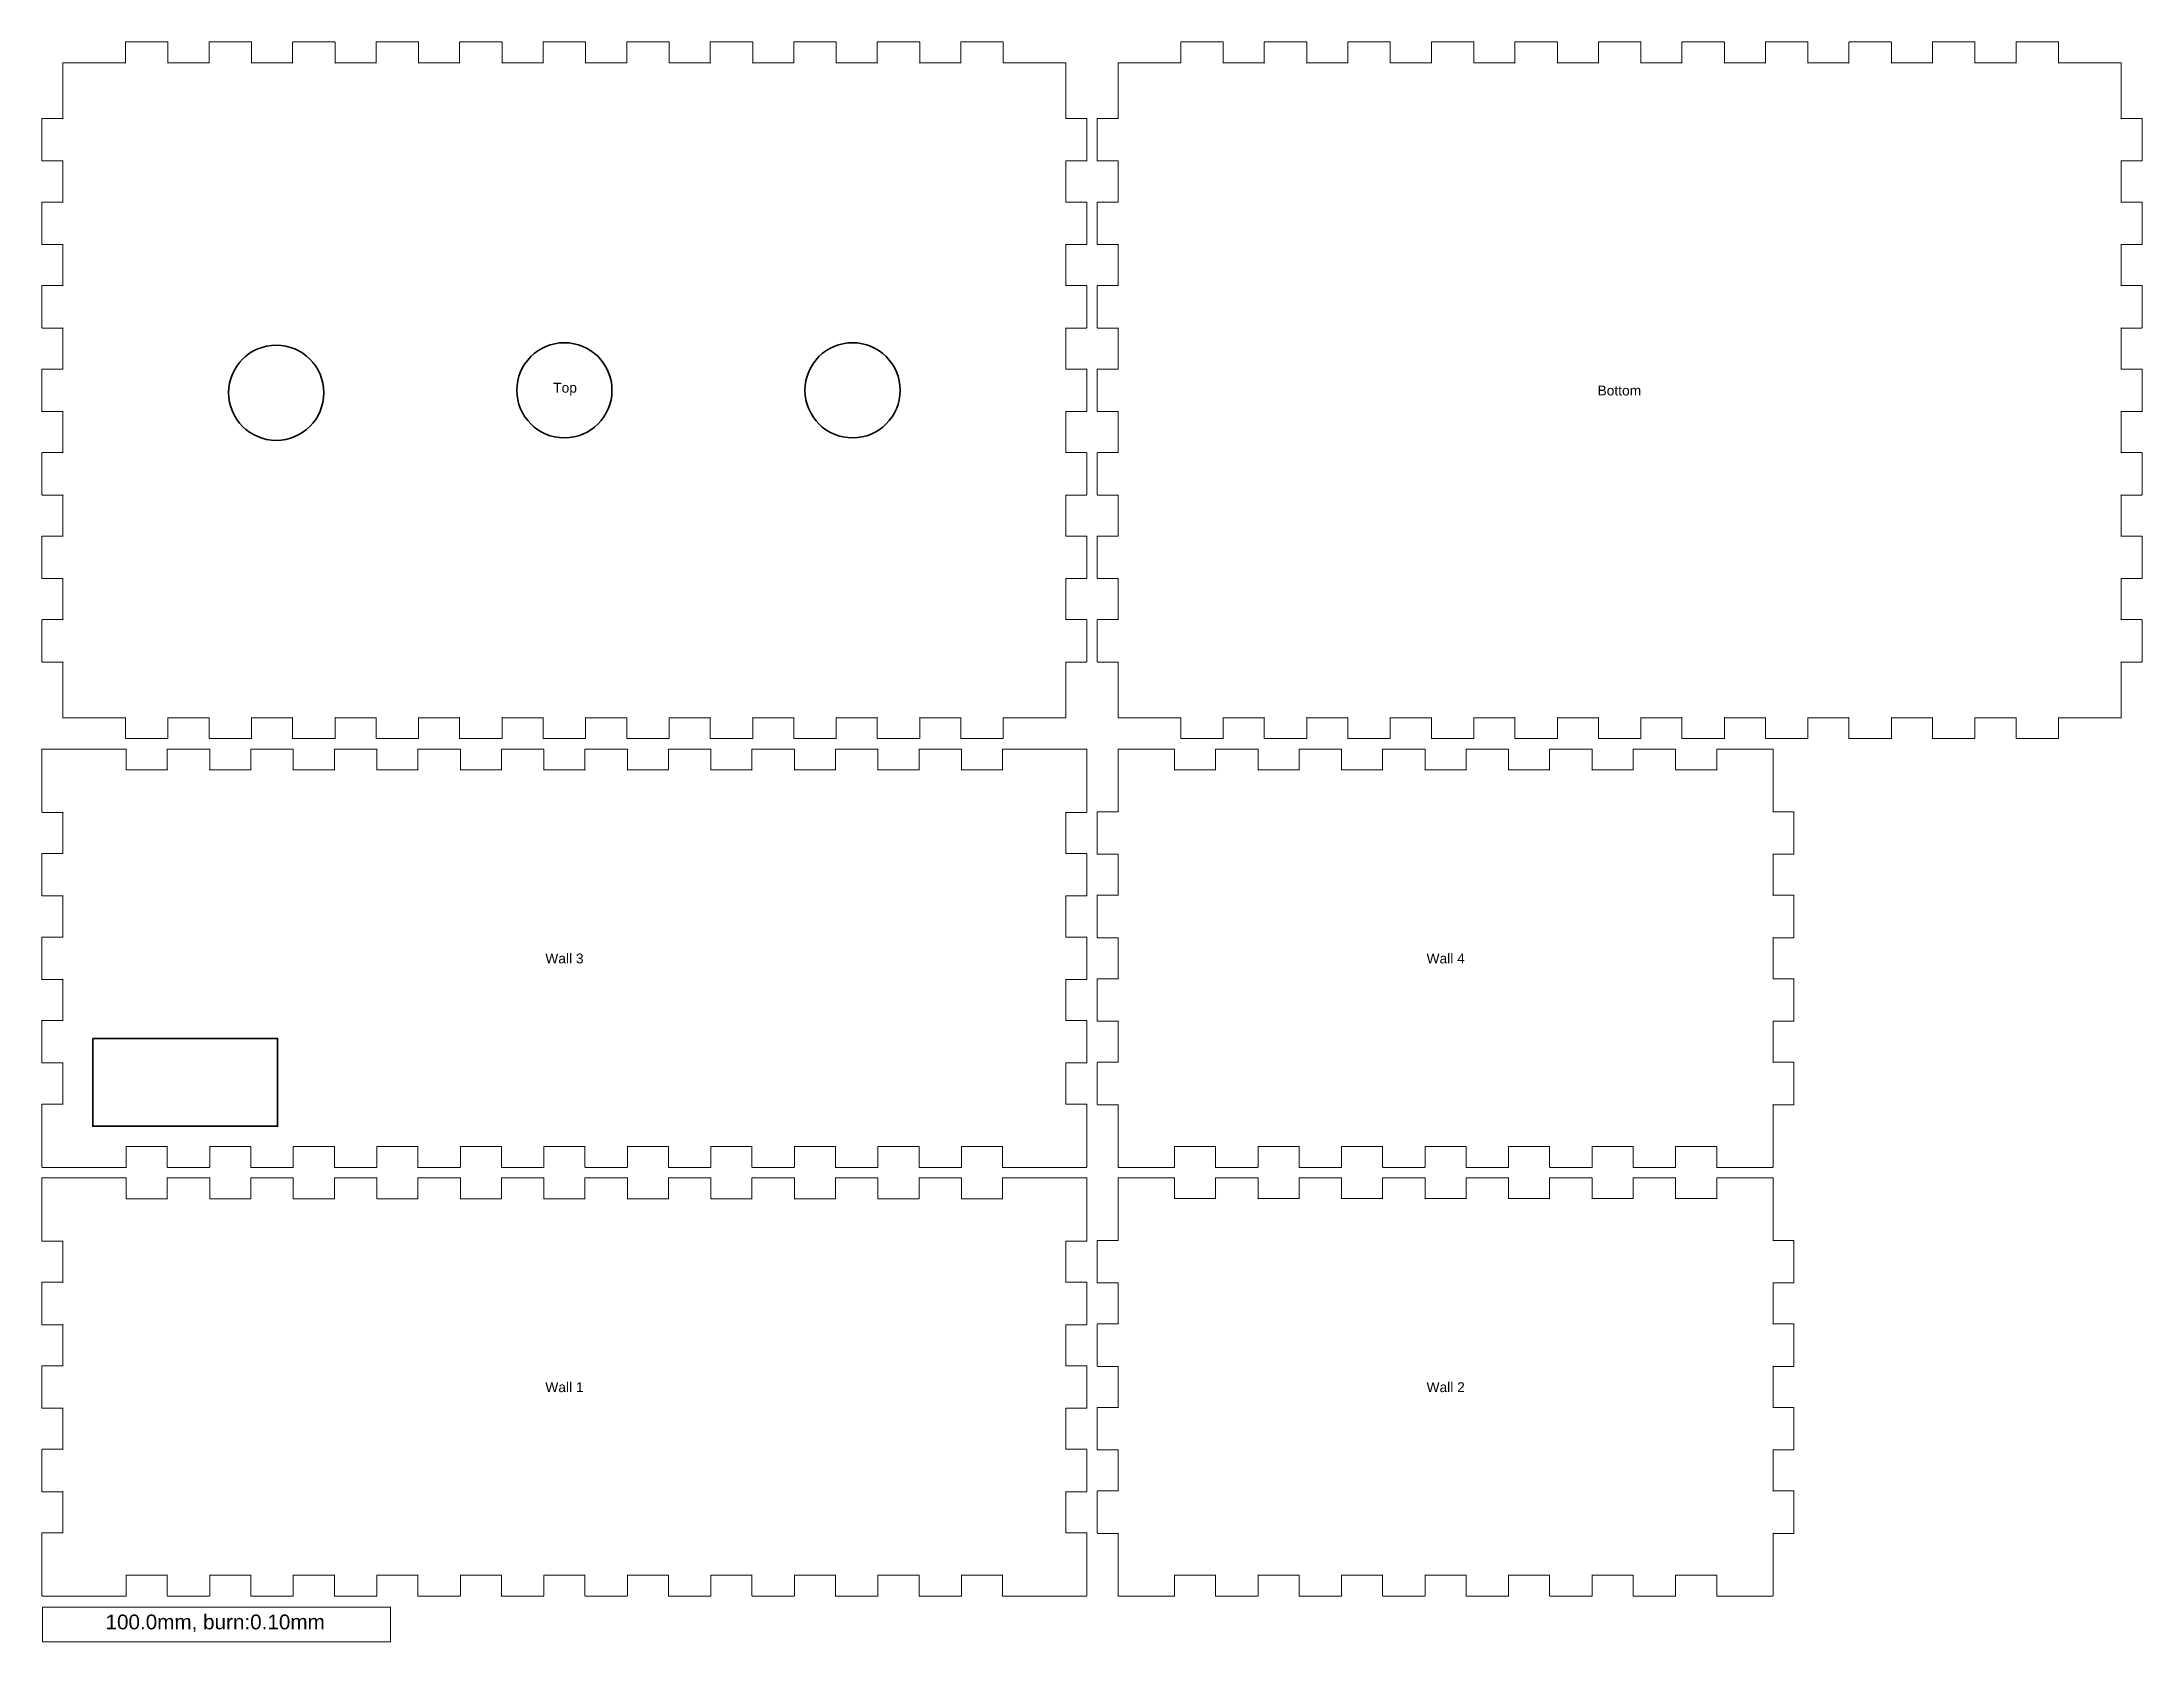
# Model space of a CAD drawing. Header units: centimetres. Extents: x 1 to 61.3, y 1 to 47.
import ezdxf

# ---------------------------------------------------------------- set-up
doc = ezdxf.new("R2010")
doc.units = ezdxf.units.CM
doc.header["$MEASUREMENT"] = 0
doc.layers.add('Layer 1', color=7, linetype='Continuous', lineweight=0)

# ---------------------------------------------------------------- blocks, each defined once
blk = doc.blocks.new('Block_1')
at = {"layer": 'Layer 1', "insert": (2.825, 1.285), "char_height": 0.2, "attachment_point": 7}
blk.add_mtext('\\C1;\\c255;\\FArial|b0|i0|c1;\\H0.424853;\\W1.000000;100.0mm, burn:0.10mm', dxfattribs=at)
blk = doc.blocks.new('Block_0')
at = {"layer": 'Layer 1', "color": 18, "lineweight": 20, "true_color": 0x000000}
blk.add_open_spline([(1.01, 1), (1.01, 1), (11.01, 1), (11.01, 1), (11.01, 1), (11.01, 2), (11.01, 2), (11.01, 2), (1.01, 2), (1.01, 2), (1.01, 2), (1.01, 1), (1.01, 1)], degree=3, knots=[0, 0, 0, 0, 1, 1, 1, 2, 2, 2, 3, 3, 3, 4, 4, 4, 4], dxfattribs=at)
at = {"layer": 'Layer 1'}
blk.add_blockref('Block_1', (0, 0), dxfattribs=at)
blk = doc.blocks.new('Block_3')
at = {"layer": 'Layer 1', "insert": (15.462, 8.177), "char_height": 0.2, "attachment_point": 7}
blk.add_mtext('\\C1;\\c255;\\FArial|b0|i0|c1;\\H0.283235;\\W1.000000;Wall 1', dxfattribs=at)
blk = doc.blocks.new('Block_2')
at = {"layer": 'Layer 1', "color": 18, "lineweight": 20, "true_color": 0x000000}
blk.add_open_spline([(1.61, 2.32), (1.61, 2.32), (3.41, 2.32), (3.41, 2.32), (3.416, 2.32), (3.42, 2.324), (3.42, 2.33), (3.42, 2.33), (3.42, 2.92), (3.42, 2.92), (3.42, 2.929), (3.41, 2.92), (3.42, 2.92), (3.42, 2.92), (4.6, 2.92), (4.6, 2.92), (4.61, 2.92), (4.6, 2.929), (4.6, 2.92), (4.6, 2.92), (4.6, 2.33), (4.6, 2.33), (4.6, 2.324), (4.604, 2.32), (4.61, 2.32), (4.61, 2.32), (5.81, 2.32), (5.81, 2.32), (5.816, 2.32), (5.82, 2.324), (5.82, 2.33), (5.82, 2.33), (5.82, 2.92), (5.82, 2.92), (5.82, 2.929), (5.81, 2.92), (5.82, 2.92), (5.82, 2.92), (7, 2.92), (7, 2.92), (7.01, 2.92), (7, 2.929), (7, 2.92), (7, 2.92), (7, 2.33), (7, 2.33), (7, 2.324), (7.004, 2.32), (7.01, 2.32), (7.01, 2.32), (8.21, 2.32), (8.21, 2.32), (8.215, 2.32), (8.22, 2.324), (8.22, 2.33), (8.22, 2.33), (8.22, 2.92), (8.22, 2.92), (8.22, 2.929), (8.21, 2.92), (8.22, 2.92), (8.22, 2.92), (9.4, 2.92), (9.4, 2.92), (9.41, 2.92), (9.4, 2.929), (9.4, 2.92), (9.4, 2.92), (9.4, 2.33), (9.4, 2.33), (9.4, 2.324), (9.404, 2.32), (9.41, 2.32), (9.41, 2.32), (10.61, 2.32), (10.61, 2.32), (10.615, 2.32), (10.62, 2.324), (10.62, 2.33), (10.62, 2.33), (10.62, 2.92), (10.62, 2.92), (10.62, 2.929), (10.61, 2.92), (10.62, 2.92), (10.62, 2.92), (11.8, 2.92), (11.8, 2.92), (11.81, 2.92), (11.8, 2.929), (11.8, 2.92), (11.8, 2.92), (11.8, 2.33), (11.8, 2.33), (11.8, 2.324), (11.804, 2.32), (11.81, 2.32), (11.81, 2.32), (13.01, 2.32), (13.01, 2.32), (13.015, 2.32), (13.02, 2.324), (13.02, 2.33), (13.02, 2.33), (13.02, 2.92), (13.02, 2.92), (13.02, 2.929), (13.01, 2.92), (13.02, 2.92), (13.02, 2.92), (14.2, 2.92), (14.2, 2.92), (14.21, 2.92), (14.2, 2.929), (14.2, 2.92), (14.2, 2.92), (14.2, 2.33), (14.2, 2.33), (14.2, 2.324), (14.204, 2.32), (14.21, 2.32), (14.21, 2.32), (15.41, 2.32), (15.41, 2.32), (15.415, 2.32), (15.42, 2.324), (15.42, 2.33), (15.42, 2.33), (15.42, 2.92), (15.42, 2.92), (15.42, 2.929), (15.41, 2.92), (15.42, 2.92), (15.42, 2.92), (16.6, 2.92), (16.6, 2.92), (16.609, 2.92), (16.6, 2.929), (16.6, 2.92), (16.6, 2.92), (16.6, 2.33), (16.6, 2.33), (16.6, 2.324), (16.604, 2.32), (16.609, 2.32), (16.609, 2.32), (17.81, 2.32), (17.81, 2.32), (17.815, 2.32), (17.82, 2.324), (17.82, 2.33), (17.82, 2.33), (17.82, 2.92), (17.82, 2.92), (17.82, 2.929), (17.81, 2.92), (17.82, 2.92), (17.82, 2.92), (19, 2.92), (19, 2.92), (19.009, 2.92), (19, 2.929), (19, 2.92), (19, 2.92), (19, 2.33), (19, 2.33), (19, 2.324), (19.004, 2.32), (19.009, 2.32), (19.009, 2.32), (20.21, 2.32), (20.21, 2.32), (20.215, 2.32), (20.219, 2.324), (20.219, 2.33), (20.219, 2.33), (20.219, 2.92), (20.219, 2.92), (20.219, 2.929), (20.21, 2.92), (20.219, 2.92), (20.219, 2.92), (21.4, 2.92), (21.4, 2.92), (21.409, 2.92), (21.4, 2.929), (21.4, 2.92), (21.4, 2.92), (21.4, 2.33), (21.4, 2.33), (21.4, 2.324), (21.404, 2.32), (21.409, 2.32), (21.409, 2.32), (22.61, 2.32), (22.61, 2.32), (22.615, 2.32), (22.619, 2.324), (22.619, 2.33), (22.619, 2.33), (22.619, 2.92), (22.619, 2.92), (22.619, 2.929), (22.61, 2.92), (22.619, 2.92), (22.619, 2.92), (23.799, 2.92), (23.799, 2.92), (23.809, 2.92), (23.799, 2.929), (23.799, 2.92), (23.799, 2.92), (23.799, 2.33), (23.799, 2.33), (23.799, 2.324), (23.804, 2.32), (23.809, 2.32), (23.809, 2.32), (25.009, 2.32), (25.009, 2.32), (25.015, 2.32), (25.019, 2.324), (25.019, 2.33), (25.019, 2.33), (25.019, 2.92), (25.019, 2.92), (25.019, 2.929), (25.009, 2.92), (25.019, 2.92), (25.019, 2.92), (26.199, 2.92), (26.199, 2.92), (26.209, 2.92), (26.199, 2.929), (26.199, 2.92), (26.199, 2.92), (26.199, 2.33), (26.199, 2.33), (26.199, 2.324), (26.204, 2.32), (26.209, 2.32), (26.209, 2.32), (27.409, 2.32), (27.409, 2.32), (27.415, 2.32), (27.419, 2.324), (27.419, 2.33), (27.419, 2.33), (27.419, 2.92), (27.419, 2.92), (27.419, 2.929), (27.409, 2.92), (27.419, 2.92), (27.419, 2.92), (28.599, 2.92), (28.599, 2.92), (28.609, 2.92), (28.599, 2.929), (28.599, 2.92), (28.599, 2.92), (28.599, 2.33), (28.599, 2.33), (28.599, 2.324), (28.604, 2.32), (28.609, 2.32), (28.609, 2.32), (31.009, 2.32), (31.009, 2.32), (31.015, 2.32), (31.019, 2.324), (31.019, 2.33), (31.019, 2.33), (31.019, 4.13), (31.019, 4.13), (31.019, 4.135), (31.014, 4.139), (31.009, 4.139), (31.009, 4.139), (30.419, 4.139), (30.419, 4.139), (30.409, 4.139), (30.419, 4.13), (30.419, 4.139), (30.419, 4.139), (30.419, 5.32), (30.419, 5.32), (30.419, 5.329), (30.409, 5.32), (30.419, 5.32), (30.419, 5.32), (31.009, 5.32), (31.009, 5.32), (31.015, 5.32), (31.019, 5.324), (31.019, 5.329), (31.019, 5.329), (31.019, 6.53), (31.019, 6.53), (31.019, 6.535), (31.014, 6.539), (31.009, 6.539), (31.009, 6.539), (30.419, 6.539), (30.419, 6.539), (30.409, 6.539), (30.419, 6.53), (30.419, 6.539), (30.419, 6.539), (30.419, 7.719), (30.419, 7.719), (30.419, 7.729), (30.409, 7.719), (30.419, 7.719), (30.419, 7.719), (31.009, 7.719), (31.009, 7.719), (31.015, 7.719), (31.019, 7.724), (31.019, 7.729), (31.019, 7.729), (31.019, 8.93), (31.019, 8.93), (31.019, 8.935), (31.014, 8.939), (31.009, 8.939), (31.009, 8.939), (30.419, 8.939), (30.419, 8.939), (30.409, 8.939), (30.419, 8.93), (30.419, 8.939), (30.419, 8.939), (30.419, 10.119), (30.419, 10.119), (30.419, 10.129), (30.409, 10.119), (30.419, 10.119), (30.419, 10.119), (31.009, 10.119), (31.009, 10.119), (31.015, 10.119), (31.019, 10.124), (31.019, 10.129), (31.019, 10.129), (31.019, 11.329), (31.019, 11.329), (31.019, 11.335), (31.014, 11.339), (31.009, 11.339), (31.009, 11.339), (30.419, 11.339), (30.419, 11.339), (30.409, 11.339), (30.419, 11.329), (30.419, 11.339), (30.419, 11.339), (30.419, 12.519), (30.419, 12.519), (30.419, 12.529), (30.409, 12.519), (30.419, 12.519), (30.419, 12.519), (31.009, 12.519), (31.009, 12.519), (31.015, 12.519), (31.019, 12.524), (31.019, 12.529), (31.019, 12.529), (31.019, 14.329), (31.019, 14.329), (31.019, 14.335), (31.014, 14.339), (31.009, 14.339), (31.009, 14.339), (28.609, 14.339), (28.609, 14.339), (28.604, 14.339), (28.599, 14.334), (28.599, 14.329), (28.599, 14.329), (28.599, 13.739), (28.599, 13.739), (28.599, 13.729), (28.609, 13.739), (28.599, 13.739), (28.599, 13.739), (27.419, 13.739), (27.419, 13.739), (27.409, 13.739), (27.419, 13.729), (27.419, 13.739), (27.419, 13.739), (27.419, 14.329), (27.419, 14.329), (27.419, 14.335), (27.415, 14.339), (27.409, 14.339), (27.409, 14.339), (26.209, 14.339), (26.209, 14.339), (26.204, 14.339), (26.199, 14.334), (26.199, 14.329), (26.199, 14.329), (26.199, 13.739), (26.199, 13.739), (26.199, 13.729), (26.209, 13.739), (26.199, 13.739), (26.199, 13.739), (25.019, 13.739), (25.019, 13.739), (25.009, 13.739), (25.019, 13.729), (25.019, 13.739), (25.019, 13.739), (25.019, 14.329), (25.019, 14.329), (25.019, 14.335), (25.015, 14.339), (25.009, 14.339), (25.009, 14.339), (23.809, 14.339), (23.809, 14.339), (23.804, 14.339), (23.799, 14.334), (23.799, 14.329), (23.799, 14.329), (23.799, 13.739), (23.799, 13.739), (23.799, 13.729), (23.809, 13.739), (23.799, 13.739), (23.799, 13.739), (22.619, 13.739), (22.619, 13.739), (22.61, 13.739), (22.619, 13.729), (22.619, 13.739), (22.619, 13.739), (22.619, 14.329), (22.619, 14.329), (22.619, 14.335), (22.615, 14.339), (22.61, 14.339), (22.61, 14.339), (21.409, 14.339), (21.409, 14.339), (21.404, 14.339), (21.4, 14.334), (21.4, 14.329), (21.4, 14.329), (21.4, 13.739), (21.4, 13.739), (21.4, 13.729), (21.409, 13.739), (21.4, 13.739), (21.4, 13.739), (20.219, 13.739), (20.219, 13.739), (20.21, 13.739), (20.219, 13.729), (20.219, 13.739), (20.219, 13.739), (20.219, 14.329), (20.219, 14.329), (20.219, 14.335), (20.215, 14.339), (20.21, 14.339), (20.21, 14.339), (19.009, 14.339), (19.009, 14.339), (19.004, 14.339), (19, 14.334), (19, 14.329), (19, 14.329), (19, 13.739), (19, 13.739), (19, 13.729), (19.009, 13.739), (19, 13.739), (19, 13.739), (17.82, 13.739), (17.82, 13.739), (17.81, 13.739), (17.82, 13.729), (17.82, 13.739), (17.82, 13.739), (17.82, 14.329), (17.82, 14.329), (17.82, 14.335), (17.815, 14.339), (17.81, 14.339), (17.81, 14.339), (16.609, 14.339), (16.609, 14.339), (16.604, 14.339), (16.6, 14.334), (16.6, 14.329), (16.6, 14.329), (16.6, 13.739), (16.6, 13.739), (16.6, 13.729), (16.609, 13.739), (16.6, 13.739), (16.6, 13.739), (15.42, 13.739), (15.42, 13.739), (15.41, 13.739), (15.42, 13.729), (15.42, 13.739), (15.42, 13.739), (15.42, 14.329), (15.42, 14.329), (15.42, 14.335), (15.415, 14.339), (15.41, 14.339), (15.41, 14.339), (14.21, 14.339), (14.21, 14.339), (14.204, 14.339), (14.2, 14.334), (14.2, 14.329), (14.2, 14.329), (14.2, 13.739), (14.2, 13.739), (14.2, 13.729), (14.21, 13.739), (14.2, 13.739), (14.2, 13.739), (13.02, 13.739), (13.02, 13.739), (13.01, 13.739), (13.02, 13.729), (13.02, 13.739), (13.02, 13.739), (13.02, 14.329), (13.02, 14.329), (13.02, 14.335), (13.015, 14.339), (13.01, 14.339), (13.01, 14.339), (11.81, 14.339), (11.81, 14.339), (11.804, 14.339), (11.8, 14.334), (11.8, 14.329), (11.8, 14.329), (11.8, 13.739), (11.8, 13.739), (11.8, 13.729), (11.81, 13.739), (11.8, 13.739), (11.8, 13.739), (10.62, 13.739), (10.62, 13.739), (10.61, 13.739), (10.62, 13.729), (10.62, 13.739), (10.62, 13.739), (10.62, 14.329), (10.62, 14.329), (10.62, 14.335), (10.615, 14.339), (10.61, 14.339), (10.61, 14.339), (9.41, 14.339), (9.41, 14.339), (9.404, 14.339), (9.4, 14.334), (9.4, 14.329), (9.4, 14.329), (9.4, 13.739), (9.4, 13.739), (9.4, 13.729), (9.41, 13.739), (9.4, 13.739), (9.4, 13.739), (8.22, 13.739), (8.22, 13.739), (8.21, 13.739), (8.22, 13.729), (8.22, 13.739), (8.22, 13.739), (8.22, 14.329), (8.22, 14.329), (8.22, 14.335), (8.215, 14.339), (8.21, 14.339), (8.21, 14.339), (7.01, 14.339), (7.01, 14.339), (7.004, 14.339), (7, 14.334), (7, 14.329), (7, 14.329), (7, 13.739), (7, 13.739), (7, 13.729), (7.01, 13.739), (7, 13.739), (7, 13.739), (5.82, 13.739), (5.82, 13.739), (5.81, 13.739), (5.82, 13.729), (5.82, 13.739), (5.82, 13.739), (5.82, 14.329), (5.82, 14.329), (5.82, 14.335), (5.815, 14.339), (5.81, 14.339), (5.81, 14.339), (4.61, 14.339), (4.61, 14.339), (4.604, 14.339), (4.6, 14.334), (4.6, 14.329), (4.6, 14.329), (4.6, 13.739), (4.6, 13.739), (4.6, 13.729), (4.61, 13.739), (4.6, 13.739), (4.6, 13.739), (3.42, 13.739), (3.42, 13.739), (3.41, 13.739), (3.42, 13.729), (3.42, 13.739), (3.42, 13.739), (3.42, 14.329), (3.42, 14.329), (3.42, 14.335), (3.415, 14.339), (3.41, 14.339), (3.41, 14.339), (1.01, 14.339), (1.01, 14.339), (1.004, 14.339), (1, 14.334), (1, 14.329), (1, 14.329), (1, 12.529), (1, 12.529), (1, 12.524), (1.005, 12.519), (1.01, 12.519), (1.01, 12.519), (1.6, 12.519), (1.6, 12.519), (1.61, 12.519), (1.6, 12.529), (1.6, 12.519), (1.6, 12.519), (1.6, 11.339), (1.6, 11.339), (1.6, 11.329), (1.61, 11.339), (1.6, 11.339), (1.6, 11.339), (1.01, 11.339), (1.01, 11.339), (1.004, 11.339), (1, 11.335), (1, 11.329), (1, 11.329), (1, 10.129), (1, 10.129), (1, 10.124), (1.005, 10.119), (1.01, 10.119), (1.01, 10.119), (1.6, 10.119), (1.6, 10.119), (1.61, 10.119), (1.6, 10.129), (1.6, 10.119), (1.6, 10.119), (1.6, 8.939), (1.6, 8.939), (1.6, 8.93), (1.61, 8.939), (1.6, 8.939), (1.6, 8.939), (1.01, 8.939), (1.01, 8.939), (1.004, 8.939), (1, 8.935), (1, 8.93), (1, 8.93), (1, 7.729), (1, 7.729), (1, 7.724), (1.005, 7.719), (1.01, 7.719), (1.01, 7.719), (1.6, 7.719), (1.6, 7.719), (1.61, 7.719), (1.6, 7.729), (1.6, 7.719), (1.6, 7.719), (1.6, 6.539), (1.6, 6.539), (1.6, 6.53), (1.61, 6.539), (1.6, 6.539), (1.6, 6.539), (1.01, 6.539), (1.01, 6.539), (1.004, 6.539), (1, 6.535), (1, 6.53), (1, 6.53), (1, 5.329), (1, 5.329), (1, 5.324), (1.005, 5.32), (1.01, 5.32), (1.01, 5.32), (1.6, 5.32), (1.6, 5.32), (1.61, 5.32), (1.6, 5.329), (1.6, 5.32), (1.6, 5.32), (1.6, 4.139), (1.6, 4.139), (1.6, 4.13), (1.61, 4.139), (1.6, 4.139), (1.6, 4.139), (1.01, 4.139), (1.01, 4.139), (1.004, 4.139), (1, 4.135), (1, 4.13), (1, 4.13), (1, 2.33), (1, 2.33), (1, 2.324), (1.005, 2.32), (1.01, 2.32), (1.01, 2.32), (1.61, 2.32), (1.61, 2.32)], degree=3, knots=[0, 0, 0, 0, 1, 1, 1, 2, 2, 2, 3, 3, 3, 4, 4, 4, 5, 5, 5, 6, 6, 6, 7, 7, 7, 8, 8, 8, 9, 9, 9, 10, 10, 10, 11, 11, 11, 12, 12, 12, 13, 13, 13, 14, 14, 14, 15, 15, 15, 16, 16, 16, 17, 17, 17, 18, 18, 18, 19, 19, 19, 20, 20, 20, 21, 21, 21, 22, 22, 22, 23, 23, 23, 24, 24, 24, 25, 25, 25, 26, 26, 26, 27, 27, 27, 28, 28, 28, 29, 29, 29, 30, 30, 30, 31, 31, 31, 32, 32, 32, 33, 33, 33, 34, 34, 34, 35, 35, 35, 36, 36, 36, 37, 37, 37, 38, 38, 38, 39, 39, 39, 40, 40, 40, 41, 41, 41, 42, 42, 42, 43, 43, 43, 44, 44, 44, 45, 45, 45, 46, 46, 46, 47, 47, 47, 48, 48, 48, 49, 49, 49, 50, 50, 50, 51, 51, 51, 52, 52, 52, 53, 53, 53, 54, 54, 54, 55, 55, 55, 56, 56, 56, 57, 57, 57, 58, 58, 58, 59, 59, 59, 60, 60, 60, 61, 61, 61, 62, 62, 62, 63, 63, 63, 64, 64, 64, 65, 65, 65, 66, 66, 66, 67, 67, 67, 68, 68, 68, 69, 69, 69, 70, 70, 70, 71, 71, 71, 72, 72, 72, 73, 73, 73, 74, 74, 74, 75, 75, 75, 76, 76, 76, 77, 77, 77, 78, 78, 78, 79, 79, 79, 80, 80, 80, 81, 81, 81, 82, 82, 82, 83, 83, 83, 84, 84, 84, 85, 85, 85, 86, 86, 86, 87, 87, 87, 88, 88, 88, 89, 89, 89, 90, 90, 90, 91, 91, 91, 92, 92, 92, 93, 93, 93, 94, 94, 94, 95, 95, 95, 96, 96, 96, 97, 97, 97, 98, 98, 98, 99, 99, 99, 100, 100, 100, 101, 101, 101, 102, 102, 102, 103, 103, 103, 104, 104, 104, 105, 105, 105, 106, 106, 106, 107, 107, 107, 108, 108, 108, 109, 109, 109, 110, 110, 110, 111, 111, 111, 112, 112, 112, 113, 113, 113, 114, 114, 114, 115, 115, 115, 116, 116, 116, 117, 117, 117, 118, 118, 118, 119, 119, 119, 120, 120, 120, 121, 121, 121, 122, 122, 122, 123, 123, 123, 124, 124, 124, 125, 125, 125, 126, 126, 126, 127, 127, 127, 128, 128, 128, 129, 129, 129, 130, 130, 130, 131, 131, 131, 132, 132, 132, 133, 133, 133, 134, 134, 134, 135, 135, 135, 136, 136, 136, 137, 137, 137, 138, 138, 138, 139, 139, 139, 140, 140, 140, 141, 141, 141, 142, 142, 142, 143, 143, 143, 144, 144, 144, 145, 145, 145, 146, 146, 146, 147, 147, 147, 148, 148, 148, 149, 149, 149, 150, 150, 150, 151, 151, 151, 152, 152, 152, 153, 153, 153, 154, 154, 154, 155, 155, 155, 156, 156, 156, 157, 157, 157, 158, 158, 158, 159, 159, 159, 160, 160, 160, 161, 161, 161, 162, 162, 162, 163, 163, 163, 164, 164, 164, 165, 165, 165, 166, 166, 166, 167, 167, 167, 168, 168, 168, 169, 169, 169, 170, 170, 170, 171, 171, 171, 172, 172, 172, 173, 173, 173, 174, 174, 174, 175, 175, 175, 176, 176, 176, 177, 177, 177, 178, 178, 178, 179, 179, 179, 180, 180, 180, 181, 181, 181, 182, 182, 182, 183, 183, 183, 184, 184, 184, 185, 185, 185, 186, 186, 186, 187, 187, 187, 188, 188, 188, 189, 189, 189, 190, 190, 190, 191, 191, 191, 192, 192, 192, 193, 193, 193, 194, 194, 194, 195, 195, 195, 196, 196, 196, 197, 197, 197, 198, 198, 198, 199, 199, 199, 200, 200, 200, 201, 201, 201, 202, 202, 202, 203, 203, 203, 204, 204, 204, 205, 205, 205, 206, 206, 206, 207, 207, 207, 208, 208, 208, 209, 209, 209, 210, 210, 210, 211, 211, 211, 212, 212, 212, 213, 213, 213, 214, 214, 214, 215, 215, 215, 216, 216, 216, 217, 217, 217, 218, 218, 218, 219, 219, 219, 220, 220, 220, 221, 221, 221, 222, 222, 222, 223, 223, 223, 224, 224, 224, 225, 225, 225, 226, 226, 226, 227, 227, 227, 228, 228, 228, 229, 229, 229, 230, 230, 230, 231, 231, 231, 232, 232, 232, 233, 233, 233, 234, 234, 234, 235, 235, 235, 236, 236, 236, 237, 237, 237, 238, 238, 238, 239, 239, 239, 240, 240, 240, 241, 241, 241, 242, 242, 242, 243, 243, 243, 244, 244, 244, 245, 245, 245, 246, 246, 246, 247, 247, 247, 248, 248, 248, 249, 249, 249, 249], dxfattribs=at)
at = {"layer": 'Layer 1'}
blk.add_blockref('Block_3', (0, 0), dxfattribs=at)
blk = doc.blocks.new('Block_5')
at = {"layer": 'Layer 1', "insert": (40.782, 8.177), "char_height": 0.2, "attachment_point": 7}
blk.add_mtext('\\C1;\\c255;\\FArial|b0|i0|c1;\\H0.283235;\\W1.000000;Wall 2', dxfattribs=at)
blk = doc.blocks.new('Block_4')
at = {"layer": 'Layer 1', "color": 18, "lineweight": 20, "true_color": 0x000000}
blk.add_open_spline([(31.93, 2.32), (31.93, 2.32), (33.53, 2.32), (33.53, 2.32), (33.535, 2.32), (33.54, 2.324), (33.54, 2.33), (33.54, 2.33), (33.54, 2.92), (33.54, 2.92), (33.54, 2.929), (33.53, 2.92), (33.54, 2.92), (33.54, 2.92), (34.72, 2.92), (34.72, 2.92), (34.73, 2.92), (34.72, 2.929), (34.72, 2.92), (34.72, 2.92), (34.72, 2.33), (34.72, 2.33), (34.72, 2.324), (34.724, 2.32), (34.73, 2.32), (34.73, 2.32), (35.93, 2.32), (35.93, 2.32), (35.935, 2.32), (35.94, 2.324), (35.94, 2.33), (35.94, 2.33), (35.94, 2.92), (35.94, 2.92), (35.94, 2.929), (35.93, 2.92), (35.94, 2.92), (35.94, 2.92), (37.12, 2.92), (37.12, 2.92), (37.13, 2.92), (37.12, 2.929), (37.12, 2.92), (37.12, 2.92), (37.12, 2.33), (37.12, 2.33), (37.12, 2.324), (37.124, 2.32), (37.13, 2.32), (37.13, 2.32), (38.33, 2.32), (38.33, 2.32), (38.335, 2.32), (38.34, 2.324), (38.34, 2.33), (38.34, 2.33), (38.34, 2.92), (38.34, 2.92), (38.34, 2.929), (38.33, 2.92), (38.34, 2.92), (38.34, 2.92), (39.52, 2.92), (39.52, 2.92), (39.529, 2.92), (39.52, 2.929), (39.52, 2.92), (39.52, 2.92), (39.52, 2.33), (39.52, 2.33), (39.52, 2.324), (39.524, 2.32), (39.529, 2.32), (39.529, 2.32), (40.73, 2.32), (40.73, 2.32), (40.735, 2.32), (40.739, 2.324), (40.739, 2.33), (40.739, 2.33), (40.739, 2.92), (40.739, 2.92), (40.739, 2.929), (40.73, 2.92), (40.739, 2.92), (40.739, 2.92), (41.92, 2.92), (41.92, 2.92), (41.929, 2.92), (41.92, 2.929), (41.92, 2.92), (41.92, 2.92), (41.92, 2.33), (41.92, 2.33), (41.92, 2.324), (41.924, 2.32), (41.929, 2.32), (41.929, 2.32), (43.13, 2.32), (43.13, 2.32), (43.135, 2.32), (43.139, 2.324), (43.139, 2.33), (43.139, 2.33), (43.139, 2.92), (43.139, 2.92), (43.139, 2.929), (43.13, 2.92), (43.139, 2.92), (43.139, 2.92), (44.319, 2.92), (44.319, 2.92), (44.329, 2.92), (44.319, 2.929), (44.319, 2.92), (44.319, 2.92), (44.319, 2.33), (44.319, 2.33), (44.319, 2.324), (44.324, 2.32), (44.329, 2.32), (44.329, 2.32), (45.53, 2.32), (45.53, 2.32), (45.535, 2.32), (45.539, 2.324), (45.539, 2.33), (45.539, 2.33), (45.539, 2.92), (45.539, 2.92), (45.539, 2.929), (45.53, 2.92), (45.539, 2.92), (45.539, 2.92), (46.719, 2.92), (46.719, 2.92), (46.729, 2.92), (46.719, 2.929), (46.719, 2.92), (46.719, 2.92), (46.719, 2.33), (46.719, 2.33), (46.719, 2.324), (46.724, 2.32), (46.729, 2.32), (46.729, 2.32), (47.929, 2.32), (47.929, 2.32), (47.935, 2.32), (47.939, 2.324), (47.939, 2.33), (47.939, 2.33), (47.939, 2.92), (47.939, 2.92), (47.939, 2.929), (47.929, 2.92), (47.939, 2.92), (47.939, 2.92), (49.119, 2.92), (49.119, 2.92), (49.129, 2.92), (49.119, 2.929), (49.119, 2.92), (49.119, 2.92), (49.119, 2.33), (49.119, 2.33), (49.119, 2.324), (49.124, 2.32), (49.129, 2.32), (49.129, 2.32), (50.729, 2.32), (50.729, 2.32), (50.735, 2.32), (50.739, 2.324), (50.739, 2.33), (50.739, 2.33), (50.739, 4.12), (50.739, 4.12), (50.739, 4.13), (50.729, 4.12), (50.739, 4.12), (50.739, 4.12), (51.329, 4.12), (51.329, 4.12), (51.334, 4.12), (51.339, 4.124), (51.339, 4.13), (51.339, 4.13), (51.339, 5.33), (51.339, 5.33), (51.339, 5.335), (51.334, 5.34), (51.329, 5.34), (51.329, 5.34), (50.739, 5.34), (50.739, 5.34), (50.729, 5.34), (50.739, 5.33), (50.739, 5.34), (50.739, 5.34), (50.739, 6.52), (50.739, 6.52), (50.739, 6.53), (50.729, 6.52), (50.739, 6.52), (50.739, 6.52), (51.329, 6.52), (51.329, 6.52), (51.334, 6.52), (51.339, 6.524), (51.339, 6.53), (51.339, 6.53), (51.339, 7.73), (51.339, 7.73), (51.339, 7.735), (51.334, 7.74), (51.329, 7.74), (51.329, 7.74), (50.739, 7.74), (50.739, 7.74), (50.729, 7.74), (50.739, 7.73), (50.739, 7.74), (50.739, 7.74), (50.739, 8.92), (50.739, 8.92), (50.739, 8.93), (50.729, 8.92), (50.739, 8.92), (50.739, 8.92), (51.329, 8.92), (51.329, 8.92), (51.334, 8.92), (51.339, 8.924), (51.339, 8.93), (51.339, 8.93), (51.339, 10.13), (51.339, 10.13), (51.339, 10.135), (51.334, 10.14), (51.329, 10.14), (51.329, 10.14), (50.739, 10.14), (50.739, 10.14), (50.729, 10.14), (50.739, 10.13), (50.739, 10.14), (50.739, 10.14), (50.739, 11.32), (50.739, 11.32), (50.739, 11.329), (50.729, 11.32), (50.739, 11.32), (50.739, 11.32), (51.329, 11.32), (51.329, 11.32), (51.334, 11.32), (51.339, 11.324), (51.339, 11.329), (51.339, 11.329), (51.339, 12.53), (51.339, 12.53), (51.339, 12.535), (51.334, 12.539), (51.329, 12.539), (51.329, 12.539), (50.739, 12.539), (50.739, 12.539), (50.729, 12.539), (50.739, 12.53), (50.739, 12.539), (50.739, 12.539), (50.739, 14.329), (50.739, 14.329), (50.739, 14.335), (50.734, 14.339), (50.729, 14.339), (50.729, 14.339), (49.129, 14.339), (49.129, 14.339), (49.124, 14.339), (49.119, 14.335), (49.119, 14.329), (49.119, 14.329), (49.119, 13.74), (49.119, 13.74), (49.119, 13.73), (49.129, 13.74), (49.119, 13.74), (49.119, 13.74), (47.939, 13.74), (47.939, 13.74), (47.929, 13.74), (47.939, 13.73), (47.939, 13.74), (47.939, 13.74), (47.939, 14.329), (47.939, 14.329), (47.939, 14.335), (47.935, 14.339), (47.929, 14.339), (47.929, 14.339), (46.729, 14.339), (46.729, 14.339), (46.724, 14.339), (46.719, 14.335), (46.719, 14.329), (46.719, 14.329), (46.719, 13.74), (46.719, 13.74), (46.719, 13.73), (46.729, 13.74), (46.719, 13.74), (46.719, 13.74), (45.539, 13.74), (45.539, 13.74), (45.53, 13.74), (45.539, 13.73), (45.539, 13.74), (45.539, 13.74), (45.539, 14.329), (45.539, 14.329), (45.539, 14.335), (45.535, 14.339), (45.53, 14.339), (45.53, 14.339), (44.329, 14.339), (44.329, 14.339), (44.324, 14.339), (44.319, 14.335), (44.319, 14.329), (44.319, 14.329), (44.319, 13.74), (44.319, 13.74), (44.319, 13.73), (44.329, 13.74), (44.319, 13.74), (44.319, 13.74), (43.139, 13.74), (43.139, 13.74), (43.13, 13.74), (43.139, 13.73), (43.139, 13.74), (43.139, 13.74), (43.139, 14.329), (43.139, 14.329), (43.139, 14.335), (43.135, 14.339), (43.13, 14.339), (43.13, 14.339), (41.929, 14.339), (41.929, 14.339), (41.924, 14.339), (41.92, 14.335), (41.92, 14.329), (41.92, 14.329), (41.92, 13.74), (41.92, 13.74), (41.92, 13.73), (41.929, 13.74), (41.92, 13.74), (41.92, 13.74), (40.739, 13.74), (40.739, 13.74), (40.73, 13.74), (40.739, 13.73), (40.739, 13.74), (40.739, 13.74), (40.739, 14.329), (40.739, 14.329), (40.739, 14.335), (40.735, 14.339), (40.73, 14.339), (40.73, 14.339), (39.529, 14.339), (39.529, 14.339), (39.524, 14.339), (39.52, 14.335), (39.52, 14.329), (39.52, 14.329), (39.52, 13.74), (39.52, 13.74), (39.52, 13.73), (39.529, 13.74), (39.52, 13.74), (39.52, 13.74), (38.34, 13.74), (38.34, 13.74), (38.33, 13.74), (38.34, 13.73), (38.34, 13.74), (38.34, 13.74), (38.34, 14.329), (38.34, 14.329), (38.34, 14.335), (38.335, 14.339), (38.33, 14.339), (38.33, 14.339), (37.13, 14.339), (37.13, 14.339), (37.124, 14.339), (37.12, 14.335), (37.12, 14.329), (37.12, 14.329), (37.12, 13.74), (37.12, 13.74), (37.12, 13.73), (37.13, 13.74), (37.12, 13.74), (37.12, 13.74), (35.94, 13.74), (35.94, 13.74), (35.93, 13.74), (35.94, 13.73), (35.94, 13.74), (35.94, 13.74), (35.94, 14.329), (35.94, 14.329), (35.94, 14.335), (35.935, 14.339), (35.93, 14.339), (35.93, 14.339), (34.73, 14.339), (34.73, 14.339), (34.724, 14.339), (34.72, 14.335), (34.72, 14.329), (34.72, 14.329), (34.72, 13.74), (34.72, 13.74), (34.72, 13.73), (34.73, 13.74), (34.72, 13.74), (34.72, 13.74), (33.54, 13.74), (33.54, 13.74), (33.53, 13.74), (33.54, 13.73), (33.54, 13.74), (33.54, 13.74), (33.54, 14.329), (33.54, 14.329), (33.54, 14.335), (33.535, 14.339), (33.53, 14.339), (33.53, 14.339), (31.93, 14.339), (31.93, 14.339), (31.924, 14.339), (31.92, 14.335), (31.92, 14.329), (31.92, 14.329), (31.92, 12.539), (31.92, 12.539), (31.92, 12.53), (31.93, 12.539), (31.92, 12.539), (31.92, 12.539), (31.33, 12.539), (31.33, 12.539), (31.325, 12.539), (31.32, 12.535), (31.32, 12.53), (31.32, 12.53), (31.32, 11.329), (31.32, 11.329), (31.32, 11.324), (31.325, 11.32), (31.33, 11.32), (31.33, 11.32), (31.92, 11.32), (31.92, 11.32), (31.93, 11.32), (31.92, 11.329), (31.92, 11.32), (31.92, 11.32), (31.92, 10.14), (31.92, 10.14), (31.92, 10.13), (31.93, 10.14), (31.92, 10.14), (31.92, 10.14), (31.33, 10.14), (31.33, 10.14), (31.325, 10.14), (31.32, 10.135), (31.32, 10.13), (31.32, 10.13), (31.32, 8.93), (31.32, 8.93), (31.32, 8.924), (31.325, 8.92), (31.33, 8.92), (31.33, 8.92), (31.92, 8.92), (31.92, 8.92), (31.93, 8.92), (31.92, 8.93), (31.92, 8.92), (31.92, 8.92), (31.92, 7.74), (31.92, 7.74), (31.92, 7.73), (31.93, 7.74), (31.92, 7.74), (31.92, 7.74), (31.33, 7.74), (31.33, 7.74), (31.325, 7.74), (31.32, 7.735), (31.32, 7.73), (31.32, 7.73), (31.32, 6.53), (31.32, 6.53), (31.32, 6.524), (31.325, 6.52), (31.33, 6.52), (31.33, 6.52), (31.92, 6.52), (31.92, 6.52), (31.93, 6.52), (31.92, 6.53), (31.92, 6.52), (31.92, 6.52), (31.92, 5.34), (31.92, 5.34), (31.92, 5.33), (31.93, 5.34), (31.92, 5.34), (31.92, 5.34), (31.33, 5.34), (31.33, 5.34), (31.325, 5.34), (31.32, 5.335), (31.32, 5.33), (31.32, 5.33), (31.32, 4.13), (31.32, 4.13), (31.32, 4.124), (31.325, 4.12), (31.33, 4.12), (31.33, 4.12), (31.92, 4.12), (31.92, 4.12), (31.93, 4.12), (31.92, 4.13), (31.92, 4.12), (31.92, 4.12), (31.92, 2.33), (31.92, 2.33), (31.92, 2.324), (31.925, 2.32), (31.93, 2.32)], degree=3, knots=[0, 0, 0, 0, 1, 1, 1, 2, 2, 2, 3, 3, 3, 4, 4, 4, 5, 5, 5, 6, 6, 6, 7, 7, 7, 8, 8, 8, 9, 9, 9, 10, 10, 10, 11, 11, 11, 12, 12, 12, 13, 13, 13, 14, 14, 14, 15, 15, 15, 16, 16, 16, 17, 17, 17, 18, 18, 18, 19, 19, 19, 20, 20, 20, 21, 21, 21, 22, 22, 22, 23, 23, 23, 24, 24, 24, 25, 25, 25, 26, 26, 26, 27, 27, 27, 28, 28, 28, 29, 29, 29, 30, 30, 30, 31, 31, 31, 32, 32, 32, 33, 33, 33, 34, 34, 34, 35, 35, 35, 36, 36, 36, 37, 37, 37, 38, 38, 38, 39, 39, 39, 40, 40, 40, 41, 41, 41, 42, 42, 42, 43, 43, 43, 44, 44, 44, 45, 45, 45, 46, 46, 46, 47, 47, 47, 48, 48, 48, 49, 49, 49, 50, 50, 50, 51, 51, 51, 52, 52, 52, 53, 53, 53, 54, 54, 54, 55, 55, 55, 56, 56, 56, 57, 57, 57, 58, 58, 58, 59, 59, 59, 60, 60, 60, 61, 61, 61, 62, 62, 62, 63, 63, 63, 64, 64, 64, 65, 65, 65, 66, 66, 66, 67, 67, 67, 68, 68, 68, 69, 69, 69, 70, 70, 70, 71, 71, 71, 72, 72, 72, 73, 73, 73, 74, 74, 74, 75, 75, 75, 76, 76, 76, 77, 77, 77, 78, 78, 78, 79, 79, 79, 80, 80, 80, 81, 81, 81, 82, 82, 82, 83, 83, 83, 84, 84, 84, 85, 85, 85, 86, 86, 86, 87, 87, 87, 88, 88, 88, 89, 89, 89, 90, 90, 90, 91, 91, 91, 92, 92, 92, 93, 93, 93, 94, 94, 94, 95, 95, 95, 96, 96, 96, 97, 97, 97, 98, 98, 98, 99, 99, 99, 100, 100, 100, 101, 101, 101, 102, 102, 102, 103, 103, 103, 104, 104, 104, 105, 105, 105, 106, 106, 106, 107, 107, 107, 108, 108, 108, 109, 109, 109, 110, 110, 110, 111, 111, 111, 112, 112, 112, 113, 113, 113, 114, 114, 114, 115, 115, 115, 116, 116, 116, 117, 117, 117, 118, 118, 118, 119, 119, 119, 120, 120, 120, 121, 121, 121, 122, 122, 122, 123, 123, 123, 124, 124, 124, 125, 125, 125, 126, 126, 126, 127, 127, 127, 128, 128, 128, 129, 129, 129, 130, 130, 130, 131, 131, 131, 132, 132, 132, 133, 133, 133, 134, 134, 134, 135, 135, 135, 136, 136, 136, 137, 137, 137, 138, 138, 138, 139, 139, 139, 140, 140, 140, 141, 141, 141, 142, 142, 142, 143, 143, 143, 144, 144, 144, 145, 145, 145, 146, 146, 146, 147, 147, 147, 148, 148, 148, 149, 149, 149, 150, 150, 150, 151, 151, 151, 152, 152, 152, 153, 153, 153, 154, 154, 154, 155, 155, 155, 156, 156, 156, 157, 157, 157, 158, 158, 158, 159, 159, 159, 160, 160, 160, 161, 161, 161, 162, 162, 162, 163, 163, 163, 164, 164, 164, 165, 165, 165, 166, 166, 166, 167, 167, 167, 168, 168, 168, 169, 169, 169, 170, 170, 170, 171, 171, 171, 172, 172, 172, 173, 173, 173, 174, 174, 174, 175, 175, 175, 176, 176, 176, 177, 177, 177, 178, 178, 178, 179, 179, 179, 180, 180, 180, 181, 181, 181, 182, 182, 182, 183, 183, 183, 184, 184, 184, 184], dxfattribs=at)
at = {"layer": 'Layer 1'}
blk.add_blockref('Block_5', (0, 0), dxfattribs=at)
blk = doc.blocks.new('Block_7')
at = {"layer": 'Layer 1', "insert": (40.782, 20.497), "char_height": 0.2, "attachment_point": 7}
blk.add_mtext('\\C1;\\c255;\\FArial|b0|i0|c1;\\H0.283235;\\W1.000000;Wall 4', dxfattribs=at)
blk = doc.blocks.new('Block_6')
at = {"layer": 'Layer 1', "color": 18, "lineweight": 20, "true_color": 0x000000}
blk.add_open_spline([(31.93, 14.64), (31.93, 14.64), (33.53, 14.64), (33.53, 14.64), (33.535, 14.64), (33.54, 14.645), (33.54, 14.65), (33.54, 14.65), (33.54, 15.24), (33.54, 15.24), (33.54, 15.25), (33.53, 15.24), (33.54, 15.24), (33.54, 15.24), (34.72, 15.24), (34.72, 15.24), (34.73, 15.24), (34.72, 15.25), (34.72, 15.24), (34.72, 15.24), (34.72, 14.65), (34.72, 14.65), (34.72, 14.644), (34.724, 14.64), (34.73, 14.64), (34.73, 14.64), (35.93, 14.64), (35.93, 14.64), (35.935, 14.64), (35.94, 14.645), (35.94, 14.65), (35.94, 14.65), (35.94, 15.24), (35.94, 15.24), (35.94, 15.25), (35.93, 15.24), (35.94, 15.24), (35.94, 15.24), (37.12, 15.24), (37.12, 15.24), (37.13, 15.24), (37.12, 15.25), (37.12, 15.24), (37.12, 15.24), (37.12, 14.65), (37.12, 14.65), (37.12, 14.644), (37.124, 14.64), (37.13, 14.64), (37.13, 14.64), (38.33, 14.64), (38.33, 14.64), (38.335, 14.64), (38.34, 14.645), (38.34, 14.65), (38.34, 14.65), (38.34, 15.24), (38.34, 15.24), (38.34, 15.25), (38.33, 15.24), (38.34, 15.24), (38.34, 15.24), (39.52, 15.24), (39.52, 15.24), (39.529, 15.24), (39.52, 15.25), (39.52, 15.24), (39.52, 15.24), (39.52, 14.65), (39.52, 14.65), (39.52, 14.644), (39.524, 14.64), (39.529, 14.64), (39.529, 14.64), (40.73, 14.64), (40.73, 14.64), (40.735, 14.64), (40.739, 14.645), (40.739, 14.65), (40.739, 14.65), (40.739, 15.24), (40.739, 15.24), (40.739, 15.25), (40.73, 15.24), (40.739, 15.24), (40.739, 15.24), (41.92, 15.24), (41.92, 15.24), (41.929, 15.24), (41.92, 15.25), (41.92, 15.24), (41.92, 15.24), (41.92, 14.65), (41.92, 14.65), (41.92, 14.644), (41.924, 14.64), (41.929, 14.64), (41.929, 14.64), (43.13, 14.64), (43.13, 14.64), (43.135, 14.64), (43.139, 14.645), (43.139, 14.65), (43.139, 14.65), (43.139, 15.24), (43.139, 15.24), (43.139, 15.25), (43.13, 15.24), (43.139, 15.24), (43.139, 15.24), (44.319, 15.24), (44.319, 15.24), (44.329, 15.24), (44.319, 15.25), (44.319, 15.24), (44.319, 15.24), (44.319, 14.65), (44.319, 14.65), (44.319, 14.644), (44.324, 14.64), (44.329, 14.64), (44.329, 14.64), (45.53, 14.64), (45.53, 14.64), (45.535, 14.64), (45.539, 14.645), (45.539, 14.65), (45.539, 14.65), (45.539, 15.24), (45.539, 15.24), (45.539, 15.25), (45.53, 15.24), (45.539, 15.24), (45.539, 15.24), (46.719, 15.24), (46.719, 15.24), (46.729, 15.24), (46.719, 15.25), (46.719, 15.24), (46.719, 15.24), (46.719, 14.65), (46.719, 14.65), (46.719, 14.644), (46.724, 14.64), (46.729, 14.64), (46.729, 14.64), (47.929, 14.64), (47.929, 14.64), (47.935, 14.64), (47.939, 14.645), (47.939, 14.65), (47.939, 14.65), (47.939, 15.24), (47.939, 15.24), (47.939, 15.25), (47.929, 15.24), (47.939, 15.24), (47.939, 15.24), (49.119, 15.24), (49.119, 15.24), (49.129, 15.24), (49.119, 15.25), (49.119, 15.24), (49.119, 15.24), (49.119, 14.65), (49.119, 14.65), (49.119, 14.644), (49.124, 14.64), (49.129, 14.64), (49.129, 14.64), (50.729, 14.64), (50.729, 14.64), (50.735, 14.64), (50.739, 14.645), (50.739, 14.65), (50.739, 14.65), (50.739, 16.44), (50.739, 16.44), (50.739, 16.45), (50.729, 16.44), (50.739, 16.44), (50.739, 16.44), (51.329, 16.44), (51.329, 16.44), (51.334, 16.44), (51.339, 16.444), (51.339, 16.45), (51.339, 16.45), (51.339, 17.65), (51.339, 17.65), (51.339, 17.655), (51.334, 17.66), (51.329, 17.66), (51.329, 17.66), (50.739, 17.66), (50.739, 17.66), (50.729, 17.66), (50.739, 17.65), (50.739, 17.66), (50.739, 17.66), (50.739, 18.84), (50.739, 18.84), (50.739, 18.85), (50.729, 18.84), (50.739, 18.84), (50.739, 18.84), (51.329, 18.84), (51.329, 18.84), (51.334, 18.84), (51.339, 18.844), (51.339, 18.85), (51.339, 18.85), (51.339, 20.05), (51.339, 20.05), (51.339, 20.055), (51.334, 20.06), (51.329, 20.06), (51.329, 20.06), (50.739, 20.06), (50.739, 20.06), (50.729, 20.06), (50.739, 20.05), (50.739, 20.06), (50.739, 20.06), (50.739, 21.24), (50.739, 21.24), (50.739, 21.25), (50.729, 21.24), (50.739, 21.24), (50.739, 21.24), (51.329, 21.24), (51.329, 21.24), (51.334, 21.24), (51.339, 21.244), (51.339, 21.25), (51.339, 21.25), (51.339, 22.45), (51.339, 22.45), (51.339, 22.455), (51.334, 22.46), (51.329, 22.46), (51.329, 22.46), (50.739, 22.46), (50.739, 22.46), (50.729, 22.46), (50.739, 22.45), (50.739, 22.46), (50.739, 22.46), (50.739, 23.64), (50.739, 23.64), (50.739, 23.65), (50.729, 23.64), (50.739, 23.64), (50.739, 23.64), (51.329, 23.64), (51.329, 23.64), (51.334, 23.64), (51.339, 23.644), (51.339, 23.65), (51.339, 23.65), (51.339, 24.85), (51.339, 24.85), (51.339, 24.855), (51.334, 24.86), (51.329, 24.86), (51.329, 24.86), (50.739, 24.86), (50.739, 24.86), (50.729, 24.86), (50.739, 24.85), (50.739, 24.86), (50.739, 24.86), (50.739, 26.65), (50.739, 26.65), (50.739, 26.655), (50.734, 26.659), (50.729, 26.659), (50.729, 26.659), (49.129, 26.659), (49.129, 26.659), (49.124, 26.659), (49.119, 26.655), (49.119, 26.65), (49.119, 26.65), (49.119, 26.06), (49.119, 26.06), (49.119, 26.05), (49.129, 26.06), (49.119, 26.06), (49.119, 26.06), (47.939, 26.06), (47.939, 26.06), (47.929, 26.06), (47.939, 26.05), (47.939, 26.06), (47.939, 26.06), (47.939, 26.65), (47.939, 26.65), (47.939, 26.655), (47.935, 26.659), (47.929, 26.659), (47.929, 26.659), (46.729, 26.659), (46.729, 26.659), (46.724, 26.659), (46.719, 26.655), (46.719, 26.65), (46.719, 26.65), (46.719, 26.06), (46.719, 26.06), (46.719, 26.05), (46.729, 26.06), (46.719, 26.06), (46.719, 26.06), (45.539, 26.06), (45.539, 26.06), (45.53, 26.06), (45.539, 26.05), (45.539, 26.06), (45.539, 26.06), (45.539, 26.65), (45.539, 26.65), (45.539, 26.655), (45.535, 26.659), (45.53, 26.659), (45.53, 26.659), (44.329, 26.659), (44.329, 26.659), (44.324, 26.659), (44.319, 26.655), (44.319, 26.65), (44.319, 26.65), (44.319, 26.06), (44.319, 26.06), (44.319, 26.05), (44.329, 26.06), (44.319, 26.06), (44.319, 26.06), (43.139, 26.06), (43.139, 26.06), (43.13, 26.06), (43.139, 26.05), (43.139, 26.06), (43.139, 26.06), (43.139, 26.65), (43.139, 26.65), (43.139, 26.655), (43.135, 26.659), (43.13, 26.659), (43.13, 26.659), (41.929, 26.659), (41.929, 26.659), (41.924, 26.659), (41.92, 26.655), (41.92, 26.65), (41.92, 26.65), (41.92, 26.06), (41.92, 26.06), (41.92, 26.05), (41.929, 26.06), (41.92, 26.06), (41.92, 26.06), (40.739, 26.06), (40.739, 26.06), (40.73, 26.06), (40.739, 26.05), (40.739, 26.06), (40.739, 26.06), (40.739, 26.65), (40.739, 26.65), (40.739, 26.655), (40.735, 26.659), (40.73, 26.659), (40.73, 26.659), (39.529, 26.659), (39.529, 26.659), (39.524, 26.659), (39.52, 26.655), (39.52, 26.65), (39.52, 26.65), (39.52, 26.06), (39.52, 26.06), (39.52, 26.05), (39.529, 26.06), (39.52, 26.06), (39.52, 26.06), (38.34, 26.06), (38.34, 26.06), (38.33, 26.06), (38.34, 26.05), (38.34, 26.06), (38.34, 26.06), (38.34, 26.65), (38.34, 26.65), (38.34, 26.655), (38.335, 26.659), (38.33, 26.659), (38.33, 26.659), (37.13, 26.659), (37.13, 26.659), (37.124, 26.659), (37.12, 26.655), (37.12, 26.65), (37.12, 26.65), (37.12, 26.06), (37.12, 26.06), (37.12, 26.05), (37.13, 26.06), (37.12, 26.06), (37.12, 26.06), (35.94, 26.06), (35.94, 26.06), (35.93, 26.06), (35.94, 26.05), (35.94, 26.06), (35.94, 26.06), (35.94, 26.65), (35.94, 26.65), (35.94, 26.655), (35.935, 26.659), (35.93, 26.659), (35.93, 26.659), (34.73, 26.659), (34.73, 26.659), (34.724, 26.659), (34.72, 26.655), (34.72, 26.65), (34.72, 26.65), (34.72, 26.06), (34.72, 26.06), (34.72, 26.05), (34.73, 26.06), (34.72, 26.06), (34.72, 26.06), (33.54, 26.06), (33.54, 26.06), (33.53, 26.06), (33.54, 26.05), (33.54, 26.06), (33.54, 26.06), (33.54, 26.65), (33.54, 26.65), (33.54, 26.655), (33.535, 26.659), (33.53, 26.659), (33.53, 26.659), (31.93, 26.659), (31.93, 26.659), (31.924, 26.659), (31.92, 26.655), (31.92, 26.65), (31.92, 26.65), (31.92, 24.86), (31.92, 24.86), (31.92, 24.85), (31.93, 24.86), (31.92, 24.86), (31.92, 24.86), (31.33, 24.86), (31.33, 24.86), (31.325, 24.86), (31.32, 24.855), (31.32, 24.85), (31.32, 24.85), (31.32, 23.65), (31.32, 23.65), (31.32, 23.644), (31.325, 23.64), (31.33, 23.64), (31.33, 23.64), (31.92, 23.64), (31.92, 23.64), (31.93, 23.64), (31.92, 23.65), (31.92, 23.64), (31.92, 23.64), (31.92, 22.46), (31.92, 22.46), (31.92, 22.45), (31.93, 22.46), (31.92, 22.46), (31.92, 22.46), (31.33, 22.46), (31.33, 22.46), (31.325, 22.46), (31.32, 22.455), (31.32, 22.45), (31.32, 22.45), (31.32, 21.25), (31.32, 21.25), (31.32, 21.244), (31.325, 21.24), (31.33, 21.24), (31.33, 21.24), (31.92, 21.24), (31.92, 21.24), (31.93, 21.24), (31.92, 21.25), (31.92, 21.24), (31.92, 21.24), (31.92, 20.06), (31.92, 20.06), (31.92, 20.05), (31.93, 20.06), (31.92, 20.06), (31.92, 20.06), (31.33, 20.06), (31.33, 20.06), (31.325, 20.06), (31.32, 20.055), (31.32, 20.05), (31.32, 20.05), (31.32, 18.85), (31.32, 18.85), (31.32, 18.844), (31.325, 18.84), (31.33, 18.84), (31.33, 18.84), (31.92, 18.84), (31.92, 18.84), (31.93, 18.84), (31.92, 18.85), (31.92, 18.84), (31.92, 18.84), (31.92, 17.66), (31.92, 17.66), (31.92, 17.65), (31.93, 17.66), (31.92, 17.66), (31.92, 17.66), (31.33, 17.66), (31.33, 17.66), (31.325, 17.66), (31.32, 17.655), (31.32, 17.65), (31.32, 17.65), (31.32, 16.45), (31.32, 16.45), (31.32, 16.444), (31.325, 16.44), (31.33, 16.44), (31.33, 16.44), (31.92, 16.44), (31.92, 16.44), (31.93, 16.44), (31.92, 16.45), (31.92, 16.44), (31.92, 16.44), (31.92, 14.65), (31.92, 14.65), (31.92, 14.644), (31.925, 14.64), (31.93, 14.64)], degree=3, knots=[0, 0, 0, 0, 1, 1, 1, 2, 2, 2, 3, 3, 3, 4, 4, 4, 5, 5, 5, 6, 6, 6, 7, 7, 7, 8, 8, 8, 9, 9, 9, 10, 10, 10, 11, 11, 11, 12, 12, 12, 13, 13, 13, 14, 14, 14, 15, 15, 15, 16, 16, 16, 17, 17, 17, 18, 18, 18, 19, 19, 19, 20, 20, 20, 21, 21, 21, 22, 22, 22, 23, 23, 23, 24, 24, 24, 25, 25, 25, 26, 26, 26, 27, 27, 27, 28, 28, 28, 29, 29, 29, 30, 30, 30, 31, 31, 31, 32, 32, 32, 33, 33, 33, 34, 34, 34, 35, 35, 35, 36, 36, 36, 37, 37, 37, 38, 38, 38, 39, 39, 39, 40, 40, 40, 41, 41, 41, 42, 42, 42, 43, 43, 43, 44, 44, 44, 45, 45, 45, 46, 46, 46, 47, 47, 47, 48, 48, 48, 49, 49, 49, 50, 50, 50, 51, 51, 51, 52, 52, 52, 53, 53, 53, 54, 54, 54, 55, 55, 55, 56, 56, 56, 57, 57, 57, 58, 58, 58, 59, 59, 59, 60, 60, 60, 61, 61, 61, 62, 62, 62, 63, 63, 63, 64, 64, 64, 65, 65, 65, 66, 66, 66, 67, 67, 67, 68, 68, 68, 69, 69, 69, 70, 70, 70, 71, 71, 71, 72, 72, 72, 73, 73, 73, 74, 74, 74, 75, 75, 75, 76, 76, 76, 77, 77, 77, 78, 78, 78, 79, 79, 79, 80, 80, 80, 81, 81, 81, 82, 82, 82, 83, 83, 83, 84, 84, 84, 85, 85, 85, 86, 86, 86, 87, 87, 87, 88, 88, 88, 89, 89, 89, 90, 90, 90, 91, 91, 91, 92, 92, 92, 93, 93, 93, 94, 94, 94, 95, 95, 95, 96, 96, 96, 97, 97, 97, 98, 98, 98, 99, 99, 99, 100, 100, 100, 101, 101, 101, 102, 102, 102, 103, 103, 103, 104, 104, 104, 105, 105, 105, 106, 106, 106, 107, 107, 107, 108, 108, 108, 109, 109, 109, 110, 110, 110, 111, 111, 111, 112, 112, 112, 113, 113, 113, 114, 114, 114, 115, 115, 115, 116, 116, 116, 117, 117, 117, 118, 118, 118, 119, 119, 119, 120, 120, 120, 121, 121, 121, 122, 122, 122, 123, 123, 123, 124, 124, 124, 125, 125, 125, 126, 126, 126, 127, 127, 127, 128, 128, 128, 129, 129, 129, 130, 130, 130, 131, 131, 131, 132, 132, 132, 133, 133, 133, 134, 134, 134, 135, 135, 135, 136, 136, 136, 137, 137, 137, 138, 138, 138, 139, 139, 139, 140, 140, 140, 141, 141, 141, 142, 142, 142, 143, 143, 143, 144, 144, 144, 145, 145, 145, 146, 146, 146, 147, 147, 147, 148, 148, 148, 149, 149, 149, 150, 150, 150, 151, 151, 151, 152, 152, 152, 153, 153, 153, 154, 154, 154, 155, 155, 155, 156, 156, 156, 157, 157, 157, 158, 158, 158, 159, 159, 159, 160, 160, 160, 161, 161, 161, 162, 162, 162, 163, 163, 163, 164, 164, 164, 165, 165, 165, 166, 166, 166, 167, 167, 167, 168, 168, 168, 169, 169, 169, 170, 170, 170, 171, 171, 171, 172, 172, 172, 173, 173, 173, 174, 174, 174, 175, 175, 175, 176, 176, 176, 177, 177, 177, 178, 178, 178, 179, 179, 179, 180, 180, 180, 181, 181, 181, 182, 182, 182, 183, 183, 183, 184, 184, 184, 184], dxfattribs=at)
at = {"layer": 'Layer 1'}
blk.add_blockref('Block_7', (0, 0), dxfattribs=at)
blk = doc.blocks.new('Block_9')
at = {"layer": 'Layer 1', "insert": (15.462, 20.497), "char_height": 0.2, "attachment_point": 7}
blk.add_mtext('\\C1;\\c255;\\FArial|b0|i0|c1;\\H0.283235;\\W1.000000;Wall 3', dxfattribs=at)
blk = doc.blocks.new('Block_8')
at = {"layer": 'Layer 1', "color": 18, "lineweight": 20, "true_color": 0x000000}
blk.add_open_spline([(1.61, 14.64), (1.61, 14.64), (3.41, 14.64), (3.41, 14.64), (3.416, 14.64), (3.42, 14.645), (3.42, 14.65), (3.42, 14.65), (3.42, 15.24), (3.42, 15.24), (3.42, 15.25), (3.41, 15.24), (3.42, 15.24), (3.42, 15.24), (4.6, 15.24), (4.6, 15.24), (4.61, 15.24), (4.6, 15.25), (4.6, 15.24), (4.6, 15.24), (4.6, 14.65), (4.6, 14.65), (4.6, 14.644), (4.604, 14.64), (4.61, 14.64), (4.61, 14.64), (5.81, 14.64), (5.81, 14.64), (5.816, 14.64), (5.82, 14.645), (5.82, 14.65), (5.82, 14.65), (5.82, 15.24), (5.82, 15.24), (5.82, 15.25), (5.81, 15.24), (5.82, 15.24), (5.82, 15.24), (7, 15.24), (7, 15.24), (7.01, 15.24), (7, 15.25), (7, 15.24), (7, 15.24), (7, 14.65), (7, 14.65), (7, 14.644), (7.004, 14.64), (7.01, 14.64), (7.01, 14.64), (8.21, 14.64), (8.21, 14.64), (8.215, 14.64), (8.22, 14.645), (8.22, 14.65), (8.22, 14.65), (8.22, 15.24), (8.22, 15.24), (8.22, 15.25), (8.21, 15.24), (8.22, 15.24), (8.22, 15.24), (9.4, 15.24), (9.4, 15.24), (9.41, 15.24), (9.4, 15.25), (9.4, 15.24), (9.4, 15.24), (9.4, 14.65), (9.4, 14.65), (9.4, 14.644), (9.404, 14.64), (9.41, 14.64), (9.41, 14.64), (10.61, 14.64), (10.61, 14.64), (10.615, 14.64), (10.62, 14.645), (10.62, 14.65), (10.62, 14.65), (10.62, 15.24), (10.62, 15.24), (10.62, 15.25), (10.61, 15.24), (10.62, 15.24), (10.62, 15.24), (11.8, 15.24), (11.8, 15.24), (11.81, 15.24), (11.8, 15.25), (11.8, 15.24), (11.8, 15.24), (11.8, 14.65), (11.8, 14.65), (11.8, 14.644), (11.804, 14.64), (11.81, 14.64), (11.81, 14.64), (13.01, 14.64), (13.01, 14.64), (13.015, 14.64), (13.02, 14.645), (13.02, 14.65), (13.02, 14.65), (13.02, 15.24), (13.02, 15.24), (13.02, 15.25), (13.01, 15.24), (13.02, 15.24), (13.02, 15.24), (14.2, 15.24), (14.2, 15.24), (14.21, 15.24), (14.2, 15.25), (14.2, 15.24), (14.2, 15.24), (14.2, 14.65), (14.2, 14.65), (14.2, 14.644), (14.204, 14.64), (14.21, 14.64), (14.21, 14.64), (15.41, 14.64), (15.41, 14.64), (15.415, 14.64), (15.42, 14.645), (15.42, 14.65), (15.42, 14.65), (15.42, 15.24), (15.42, 15.24), (15.42, 15.25), (15.41, 15.24), (15.42, 15.24), (15.42, 15.24), (16.6, 15.24), (16.6, 15.24), (16.609, 15.24), (16.6, 15.25), (16.6, 15.24), (16.6, 15.24), (16.6, 14.65), (16.6, 14.65), (16.6, 14.644), (16.604, 14.64), (16.609, 14.64), (16.609, 14.64), (17.81, 14.64), (17.81, 14.64), (17.815, 14.64), (17.82, 14.645), (17.82, 14.65), (17.82, 14.65), (17.82, 15.24), (17.82, 15.24), (17.82, 15.25), (17.81, 15.24), (17.82, 15.24), (17.82, 15.24), (19, 15.24), (19, 15.24), (19.009, 15.24), (19, 15.25), (19, 15.24), (19, 15.24), (19, 14.65), (19, 14.65), (19, 14.644), (19.004, 14.64), (19.009, 14.64), (19.009, 14.64), (20.21, 14.64), (20.21, 14.64), (20.215, 14.64), (20.219, 14.645), (20.219, 14.65), (20.219, 14.65), (20.219, 15.24), (20.219, 15.24), (20.219, 15.25), (20.21, 15.24), (20.219, 15.24), (20.219, 15.24), (21.4, 15.24), (21.4, 15.24), (21.409, 15.24), (21.4, 15.25), (21.4, 15.24), (21.4, 15.24), (21.4, 14.65), (21.4, 14.65), (21.4, 14.644), (21.404, 14.64), (21.409, 14.64), (21.409, 14.64), (22.61, 14.64), (22.61, 14.64), (22.615, 14.64), (22.619, 14.645), (22.619, 14.65), (22.619, 14.65), (22.619, 15.24), (22.619, 15.24), (22.619, 15.25), (22.61, 15.24), (22.619, 15.24), (22.619, 15.24), (23.799, 15.24), (23.799, 15.24), (23.809, 15.24), (23.799, 15.25), (23.799, 15.24), (23.799, 15.24), (23.799, 14.65), (23.799, 14.65), (23.799, 14.644), (23.804, 14.64), (23.809, 14.64), (23.809, 14.64), (25.009, 14.64), (25.009, 14.64), (25.015, 14.64), (25.019, 14.645), (25.019, 14.65), (25.019, 14.65), (25.019, 15.24), (25.019, 15.24), (25.019, 15.25), (25.009, 15.24), (25.019, 15.24), (25.019, 15.24), (26.199, 15.24), (26.199, 15.24), (26.209, 15.24), (26.199, 15.25), (26.199, 15.24), (26.199, 15.24), (26.199, 14.65), (26.199, 14.65), (26.199, 14.644), (26.204, 14.64), (26.209, 14.64), (26.209, 14.64), (27.409, 14.64), (27.409, 14.64), (27.415, 14.64), (27.419, 14.645), (27.419, 14.65), (27.419, 14.65), (27.419, 15.24), (27.419, 15.24), (27.419, 15.25), (27.409, 15.24), (27.419, 15.24), (27.419, 15.24), (28.599, 15.24), (28.599, 15.24), (28.609, 15.24), (28.599, 15.25), (28.599, 15.24), (28.599, 15.24), (28.599, 14.65), (28.599, 14.65), (28.599, 14.644), (28.604, 14.64), (28.609, 14.64), (28.609, 14.64), (31.009, 14.64), (31.009, 14.64), (31.015, 14.64), (31.019, 14.645), (31.019, 14.65), (31.019, 14.65), (31.019, 16.45), (31.019, 16.45), (31.019, 16.455), (31.014, 16.46), (31.009, 16.46), (31.009, 16.46), (30.419, 16.46), (30.419, 16.46), (30.409, 16.46), (30.419, 16.45), (30.419, 16.46), (30.419, 16.46), (30.419, 17.64), (30.419, 17.64), (30.419, 17.649), (30.409, 17.64), (30.419, 17.64), (30.419, 17.64), (31.009, 17.64), (31.009, 17.64), (31.015, 17.64), (31.019, 17.644), (31.019, 17.649), (31.019, 17.649), (31.019, 18.85), (31.019, 18.85), (31.019, 18.855), (31.014, 18.86), (31.009, 18.86), (31.009, 18.86), (30.419, 18.86), (30.419, 18.86), (30.409, 18.86), (30.419, 18.85), (30.419, 18.86), (30.419, 18.86), (30.419, 20.04), (30.419, 20.04), (30.419, 20.049), (30.409, 20.04), (30.419, 20.04), (30.419, 20.04), (31.009, 20.04), (31.009, 20.04), (31.015, 20.04), (31.019, 20.044), (31.019, 20.049), (31.019, 20.049), (31.019, 21.25), (31.019, 21.25), (31.019, 21.255), (31.014, 21.259), (31.009, 21.259), (31.009, 21.259), (30.419, 21.259), (30.419, 21.259), (30.409, 21.259), (30.419, 21.25), (30.419, 21.259), (30.419, 21.259), (30.419, 22.44), (30.419, 22.44), (30.419, 22.449), (30.409, 22.44), (30.419, 22.44), (30.419, 22.44), (31.009, 22.44), (31.009, 22.44), (31.015, 22.44), (31.019, 22.444), (31.019, 22.449), (31.019, 22.449), (31.019, 23.65), (31.019, 23.65), (31.019, 23.655), (31.014, 23.659), (31.009, 23.659), (31.009, 23.659), (30.419, 23.659), (30.419, 23.659), (30.409, 23.659), (30.419, 23.65), (30.419, 23.659), (30.419, 23.659), (30.419, 24.839), (30.419, 24.839), (30.419, 24.849), (30.409, 24.839), (30.419, 24.839), (30.419, 24.839), (31.009, 24.839), (31.009, 24.839), (31.015, 24.839), (31.019, 24.844), (31.019, 24.849), (31.019, 24.849), (31.019, 26.649), (31.019, 26.649), (31.019, 26.655), (31.014, 26.659), (31.009, 26.659), (31.009, 26.659), (28.609, 26.659), (28.609, 26.659), (28.604, 26.659), (28.599, 26.654), (28.599, 26.649), (28.599, 26.649), (28.599, 26.059), (28.599, 26.059), (28.599, 26.049), (28.609, 26.059), (28.599, 26.059), (28.599, 26.059), (27.419, 26.059), (27.419, 26.059), (27.409, 26.059), (27.419, 26.049), (27.419, 26.059), (27.419, 26.059), (27.419, 26.649), (27.419, 26.649), (27.419, 26.655), (27.415, 26.659), (27.409, 26.659), (27.409, 26.659), (26.209, 26.659), (26.209, 26.659), (26.204, 26.659), (26.199, 26.654), (26.199, 26.649), (26.199, 26.649), (26.199, 26.059), (26.199, 26.059), (26.199, 26.049), (26.209, 26.059), (26.199, 26.059), (26.199, 26.059), (25.019, 26.059), (25.019, 26.059), (25.009, 26.059), (25.019, 26.049), (25.019, 26.059), (25.019, 26.059), (25.019, 26.649), (25.019, 26.649), (25.019, 26.655), (25.015, 26.659), (25.009, 26.659), (25.009, 26.659), (23.809, 26.659), (23.809, 26.659), (23.804, 26.659), (23.799, 26.654), (23.799, 26.649), (23.799, 26.649), (23.799, 26.059), (23.799, 26.059), (23.799, 26.049), (23.809, 26.059), (23.799, 26.059), (23.799, 26.059), (22.619, 26.059), (22.619, 26.059), (22.61, 26.059), (22.619, 26.049), (22.619, 26.059), (22.619, 26.059), (22.619, 26.649), (22.619, 26.649), (22.619, 26.655), (22.615, 26.659), (22.61, 26.659), (22.61, 26.659), (21.409, 26.659), (21.409, 26.659), (21.404, 26.659), (21.4, 26.654), (21.4, 26.649), (21.4, 26.649), (21.4, 26.059), (21.4, 26.059), (21.4, 26.049), (21.409, 26.059), (21.4, 26.059), (21.4, 26.059), (20.219, 26.059), (20.219, 26.059), (20.21, 26.059), (20.219, 26.049), (20.219, 26.059), (20.219, 26.059), (20.219, 26.649), (20.219, 26.649), (20.219, 26.655), (20.215, 26.659), (20.21, 26.659), (20.21, 26.659), (19.009, 26.659), (19.009, 26.659), (19.004, 26.659), (19, 26.654), (19, 26.649), (19, 26.649), (19, 26.059), (19, 26.059), (19, 26.049), (19.009, 26.059), (19, 26.059), (19, 26.059), (17.82, 26.059), (17.82, 26.059), (17.81, 26.059), (17.82, 26.049), (17.82, 26.059), (17.82, 26.059), (17.82, 26.649), (17.82, 26.649), (17.82, 26.655), (17.815, 26.659), (17.81, 26.659), (17.81, 26.659), (16.609, 26.659), (16.609, 26.659), (16.604, 26.659), (16.6, 26.654), (16.6, 26.649), (16.6, 26.649), (16.6, 26.059), (16.6, 26.059), (16.6, 26.049), (16.609, 26.059), (16.6, 26.059), (16.6, 26.059), (15.42, 26.059), (15.42, 26.059), (15.41, 26.059), (15.42, 26.049), (15.42, 26.059), (15.42, 26.059), (15.42, 26.649), (15.42, 26.649), (15.42, 26.655), (15.415, 26.659), (15.41, 26.659), (15.41, 26.659), (14.21, 26.659), (14.21, 26.659), (14.204, 26.659), (14.2, 26.654), (14.2, 26.649), (14.2, 26.649), (14.2, 26.059), (14.2, 26.059), (14.2, 26.049), (14.21, 26.059), (14.2, 26.059), (14.2, 26.059), (13.02, 26.059), (13.02, 26.059), (13.01, 26.059), (13.02, 26.049), (13.02, 26.059), (13.02, 26.059), (13.02, 26.649), (13.02, 26.649), (13.02, 26.655), (13.015, 26.659), (13.01, 26.659), (13.01, 26.659), (11.81, 26.659), (11.81, 26.659), (11.804, 26.659), (11.8, 26.654), (11.8, 26.649), (11.8, 26.649), (11.8, 26.059), (11.8, 26.059), (11.8, 26.049), (11.81, 26.059), (11.8, 26.059), (11.8, 26.059), (10.62, 26.059), (10.62, 26.059), (10.61, 26.059), (10.62, 26.049), (10.62, 26.059), (10.62, 26.059), (10.62, 26.649), (10.62, 26.649), (10.62, 26.655), (10.615, 26.659), (10.61, 26.659), (10.61, 26.659), (9.41, 26.659), (9.41, 26.659), (9.404, 26.659), (9.4, 26.654), (9.4, 26.649), (9.4, 26.649), (9.4, 26.059), (9.4, 26.059), (9.4, 26.049), (9.41, 26.059), (9.4, 26.059), (9.4, 26.059), (8.22, 26.059), (8.22, 26.059), (8.21, 26.059), (8.22, 26.049), (8.22, 26.059), (8.22, 26.059), (8.22, 26.649), (8.22, 26.649), (8.22, 26.655), (8.215, 26.659), (8.21, 26.659), (8.21, 26.659), (7.01, 26.659), (7.01, 26.659), (7.004, 26.659), (7, 26.654), (7, 26.649), (7, 26.649), (7, 26.059), (7, 26.059), (7, 26.049), (7.01, 26.059), (7, 26.059), (7, 26.059), (5.82, 26.059), (5.82, 26.059), (5.81, 26.059), (5.82, 26.049), (5.82, 26.059), (5.82, 26.059), (5.82, 26.649), (5.82, 26.649), (5.82, 26.655), (5.815, 26.659), (5.81, 26.659), (5.81, 26.659), (4.61, 26.659), (4.61, 26.659), (4.604, 26.659), (4.6, 26.654), (4.6, 26.649), (4.6, 26.649), (4.6, 26.059), (4.6, 26.059), (4.6, 26.049), (4.61, 26.059), (4.6, 26.059), (4.6, 26.059), (3.42, 26.059), (3.42, 26.059), (3.41, 26.059), (3.42, 26.049), (3.42, 26.059), (3.42, 26.059), (3.42, 26.649), (3.42, 26.649), (3.42, 26.655), (3.415, 26.659), (3.41, 26.659), (3.41, 26.659), (1.01, 26.659), (1.01, 26.659), (1.004, 26.659), (1, 26.654), (1, 26.649), (1, 26.649), (1, 24.849), (1, 24.849), (1, 24.844), (1.005, 24.839), (1.01, 24.839), (1.01, 24.839), (1.6, 24.839), (1.6, 24.839), (1.61, 24.839), (1.6, 24.849), (1.6, 24.839), (1.6, 24.839), (1.6, 23.659), (1.6, 23.659), (1.6, 23.65), (1.61, 23.659), (1.6, 23.659), (1.6, 23.659), (1.01, 23.659), (1.01, 23.659), (1.004, 23.659), (1, 23.655), (1, 23.65), (1, 23.65), (1, 22.449), (1, 22.449), (1, 22.444), (1.005, 22.44), (1.01, 22.44), (1.01, 22.44), (1.6, 22.44), (1.6, 22.44), (1.61, 22.44), (1.6, 22.449), (1.6, 22.44), (1.6, 22.44), (1.6, 21.259), (1.6, 21.259), (1.6, 21.25), (1.61, 21.259), (1.6, 21.259), (1.6, 21.259), (1.01, 21.259), (1.01, 21.259), (1.004, 21.259), (1, 21.255), (1, 21.25), (1, 21.25), (1, 20.049), (1, 20.049), (1, 20.044), (1.005, 20.04), (1.01, 20.04), (1.01, 20.04), (1.6, 20.04), (1.6, 20.04), (1.61, 20.04), (1.6, 20.049), (1.6, 20.04), (1.6, 20.04), (1.6, 18.86), (1.6, 18.86), (1.6, 18.85), (1.61, 18.86), (1.6, 18.86), (1.6, 18.86), (1.01, 18.86), (1.01, 18.86), (1.004, 18.86), (1, 18.855), (1, 18.85), (1, 18.85), (1, 17.649), (1, 17.649), (1, 17.644), (1.005, 17.64), (1.01, 17.64), (1.01, 17.64), (1.6, 17.64), (1.6, 17.64), (1.61, 17.64), (1.6, 17.649), (1.6, 17.64), (1.6, 17.64), (1.6, 16.46), (1.6, 16.46), (1.6, 16.45), (1.61, 16.46), (1.6, 16.46), (1.6, 16.46), (1.01, 16.46), (1.01, 16.46), (1.004, 16.46), (1, 16.455), (1, 16.45), (1, 16.45), (1, 14.65), (1, 14.65), (1, 14.644), (1.005, 14.64), (1.01, 14.64), (1.01, 14.64), (1.61, 14.64), (1.61, 14.64)], degree=3, knots=[0, 0, 0, 0, 1, 1, 1, 2, 2, 2, 3, 3, 3, 4, 4, 4, 5, 5, 5, 6, 6, 6, 7, 7, 7, 8, 8, 8, 9, 9, 9, 10, 10, 10, 11, 11, 11, 12, 12, 12, 13, 13, 13, 14, 14, 14, 15, 15, 15, 16, 16, 16, 17, 17, 17, 18, 18, 18, 19, 19, 19, 20, 20, 20, 21, 21, 21, 22, 22, 22, 23, 23, 23, 24, 24, 24, 25, 25, 25, 26, 26, 26, 27, 27, 27, 28, 28, 28, 29, 29, 29, 30, 30, 30, 31, 31, 31, 32, 32, 32, 33, 33, 33, 34, 34, 34, 35, 35, 35, 36, 36, 36, 37, 37, 37, 38, 38, 38, 39, 39, 39, 40, 40, 40, 41, 41, 41, 42, 42, 42, 43, 43, 43, 44, 44, 44, 45, 45, 45, 46, 46, 46, 47, 47, 47, 48, 48, 48, 49, 49, 49, 50, 50, 50, 51, 51, 51, 52, 52, 52, 53, 53, 53, 54, 54, 54, 55, 55, 55, 56, 56, 56, 57, 57, 57, 58, 58, 58, 59, 59, 59, 60, 60, 60, 61, 61, 61, 62, 62, 62, 63, 63, 63, 64, 64, 64, 65, 65, 65, 66, 66, 66, 67, 67, 67, 68, 68, 68, 69, 69, 69, 70, 70, 70, 71, 71, 71, 72, 72, 72, 73, 73, 73, 74, 74, 74, 75, 75, 75, 76, 76, 76, 77, 77, 77, 78, 78, 78, 79, 79, 79, 80, 80, 80, 81, 81, 81, 82, 82, 82, 83, 83, 83, 84, 84, 84, 85, 85, 85, 86, 86, 86, 87, 87, 87, 88, 88, 88, 89, 89, 89, 90, 90, 90, 91, 91, 91, 92, 92, 92, 93, 93, 93, 94, 94, 94, 95, 95, 95, 96, 96, 96, 97, 97, 97, 98, 98, 98, 99, 99, 99, 100, 100, 100, 101, 101, 101, 102, 102, 102, 103, 103, 103, 104, 104, 104, 105, 105, 105, 106, 106, 106, 107, 107, 107, 108, 108, 108, 109, 109, 109, 110, 110, 110, 111, 111, 111, 112, 112, 112, 113, 113, 113, 114, 114, 114, 115, 115, 115, 116, 116, 116, 117, 117, 117, 118, 118, 118, 119, 119, 119, 120, 120, 120, 121, 121, 121, 122, 122, 122, 123, 123, 123, 124, 124, 124, 125, 125, 125, 126, 126, 126, 127, 127, 127, 128, 128, 128, 129, 129, 129, 130, 130, 130, 131, 131, 131, 132, 132, 132, 133, 133, 133, 134, 134, 134, 135, 135, 135, 136, 136, 136, 137, 137, 137, 138, 138, 138, 139, 139, 139, 140, 140, 140, 141, 141, 141, 142, 142, 142, 143, 143, 143, 144, 144, 144, 145, 145, 145, 146, 146, 146, 147, 147, 147, 148, 148, 148, 149, 149, 149, 150, 150, 150, 151, 151, 151, 152, 152, 152, 153, 153, 153, 154, 154, 154, 155, 155, 155, 156, 156, 156, 157, 157, 157, 158, 158, 158, 159, 159, 159, 160, 160, 160, 161, 161, 161, 162, 162, 162, 163, 163, 163, 164, 164, 164, 165, 165, 165, 166, 166, 166, 167, 167, 167, 168, 168, 168, 169, 169, 169, 170, 170, 170, 171, 171, 171, 172, 172, 172, 173, 173, 173, 174, 174, 174, 175, 175, 175, 176, 176, 176, 177, 177, 177, 178, 178, 178, 179, 179, 179, 180, 180, 180, 181, 181, 181, 182, 182, 182, 183, 183, 183, 184, 184, 184, 185, 185, 185, 186, 186, 186, 187, 187, 187, 188, 188, 188, 189, 189, 189, 190, 190, 190, 191, 191, 191, 192, 192, 192, 193, 193, 193, 194, 194, 194, 195, 195, 195, 196, 196, 196, 197, 197, 197, 198, 198, 198, 199, 199, 199, 200, 200, 200, 201, 201, 201, 202, 202, 202, 203, 203, 203, 204, 204, 204, 205, 205, 205, 206, 206, 206, 207, 207, 207, 208, 208, 208, 209, 209, 209, 210, 210, 210, 211, 211, 211, 212, 212, 212, 213, 213, 213, 214, 214, 214, 215, 215, 215, 216, 216, 216, 217, 217, 217, 218, 218, 218, 219, 219, 219, 220, 220, 220, 221, 221, 221, 222, 222, 222, 223, 223, 223, 224, 224, 224, 225, 225, 225, 226, 226, 226, 227, 227, 227, 228, 228, 228, 229, 229, 229, 230, 230, 230, 231, 231, 231, 232, 232, 232, 233, 233, 233, 234, 234, 234, 235, 235, 235, 236, 236, 236, 237, 237, 237, 238, 238, 238, 239, 239, 239, 240, 240, 240, 241, 241, 241, 242, 242, 242, 243, 243, 243, 244, 244, 244, 245, 245, 245, 246, 246, 246, 247, 247, 247, 248, 248, 248, 249, 249, 249, 249], dxfattribs=at)
at = {"layer": 'Layer 1'}
blk.add_blockref('Block_9', (0, 0), dxfattribs=at)
blk = doc.blocks.new('Block_11')
at = {"layer": 'Layer 1', "insert": (15.688, 36.817), "char_height": 0.2, "attachment_point": 7}
blk.add_mtext('\\C1;\\c255;\\FArial|b0|i0|c1;\\H0.283235;\\W1.000000;Top', dxfattribs=at)
blk = doc.blocks.new('Block_10')
at = {"layer": 'Layer 1', "color": 18, "lineweight": 20, "true_color": 0x000000}
blk.add_open_spline([(1.61, 27.56), (1.61, 27.56), (3.4, 27.56), (3.4, 27.56), (3.41, 27.56), (3.4, 27.57), (3.4, 27.56), (3.4, 27.56), (3.4, 26.97), (3.4, 26.97), (3.4, 26.965), (3.405, 26.96), (3.41, 26.96), (3.41, 26.96), (4.61, 26.96), (4.61, 26.96), (4.616, 26.96), (4.62, 26.965), (4.62, 26.97), (4.62, 26.97), (4.62, 27.56), (4.62, 27.56), (4.62, 27.57), (4.61, 27.56), (4.62, 27.56), (4.62, 27.56), (5.8, 27.56), (5.8, 27.56), (5.81, 27.56), (5.8, 27.57), (5.8, 27.56), (5.8, 27.56), (5.8, 26.97), (5.8, 26.97), (5.8, 26.965), (5.805, 26.96), (5.81, 26.96), (5.81, 26.96), (7.01, 26.96), (7.01, 26.96), (7.016, 26.96), (7.02, 26.965), (7.02, 26.97), (7.02, 26.97), (7.02, 27.56), (7.02, 27.56), (7.02, 27.57), (7.01, 27.56), (7.02, 27.56), (7.02, 27.56), (8.2, 27.56), (8.2, 27.56), (8.21, 27.56), (8.2, 27.57), (8.2, 27.56), (8.2, 27.56), (8.2, 26.97), (8.2, 26.97), (8.2, 26.965), (8.205, 26.96), (8.21, 26.96), (8.21, 26.96), (9.41, 26.96), (9.41, 26.96), (9.416, 26.96), (9.42, 26.965), (9.42, 26.97), (9.42, 26.97), (9.42, 27.56), (9.42, 27.56), (9.42, 27.57), (9.41, 27.56), (9.42, 27.56), (9.42, 27.56), (10.6, 27.56), (10.6, 27.56), (10.61, 27.56), (10.6, 27.57), (10.6, 27.56), (10.6, 27.56), (10.6, 26.97), (10.6, 26.97), (10.6, 26.965), (10.605, 26.96), (10.61, 26.96), (10.61, 26.96), (11.81, 26.96), (11.81, 26.96), (11.816, 26.96), (11.82, 26.965), (11.82, 26.97), (11.82, 26.97), (11.82, 27.56), (11.82, 27.56), (11.82, 27.57), (11.81, 27.56), (11.82, 27.56), (11.82, 27.56), (13, 27.56), (13, 27.56), (13.01, 27.56), (13, 27.57), (13, 27.56), (13, 27.56), (13, 26.97), (13, 26.97), (13, 26.965), (13.004, 26.96), (13.01, 26.96), (13.01, 26.96), (14.21, 26.96), (14.21, 26.96), (14.216, 26.96), (14.22, 26.965), (14.22, 26.97), (14.22, 26.97), (14.22, 27.56), (14.22, 27.56), (14.22, 27.57), (14.21, 27.56), (14.22, 27.56), (14.22, 27.56), (15.4, 27.56), (15.4, 27.56), (15.41, 27.56), (15.4, 27.57), (15.4, 27.56), (15.4, 27.56), (15.4, 26.97), (15.4, 26.97), (15.4, 26.965), (15.404, 26.96), (15.41, 26.96), (15.41, 26.96), (16.61, 26.96), (16.61, 26.96), (16.615, 26.96), (16.62, 26.965), (16.62, 26.97), (16.62, 26.97), (16.62, 27.56), (16.62, 27.56), (16.62, 27.57), (16.61, 27.56), (16.62, 27.56), (16.62, 27.56), (17.8, 27.56), (17.8, 27.56), (17.81, 27.56), (17.8, 27.57), (17.8, 27.56), (17.8, 27.56), (17.8, 26.97), (17.8, 26.97), (17.8, 26.965), (17.804, 26.96), (17.81, 26.96), (17.81, 26.96), (19.01, 26.96), (19.01, 26.96), (19.015, 26.96), (19.02, 26.965), (19.02, 26.97), (19.02, 26.97), (19.02, 27.56), (19.02, 27.56), (19.02, 27.57), (19.01, 27.56), (19.02, 27.56), (19.02, 27.56), (20.2, 27.56), (20.2, 27.56), (20.21, 27.56), (20.2, 27.57), (20.2, 27.56), (20.2, 27.56), (20.2, 26.97), (20.2, 26.97), (20.2, 26.965), (20.204, 26.96), (20.21, 26.96), (20.21, 26.96), (21.41, 26.96), (21.41, 26.96), (21.415, 26.96), (21.42, 26.965), (21.42, 26.97), (21.42, 26.97), (21.42, 27.56), (21.42, 27.56), (21.42, 27.57), (21.41, 27.56), (21.42, 27.56), (21.42, 27.56), (22.6, 27.56), (22.6, 27.56), (22.61, 27.56), (22.6, 27.57), (22.6, 27.56), (22.6, 27.56), (22.6, 26.97), (22.6, 26.97), (22.6, 26.965), (22.604, 26.96), (22.61, 26.96), (22.61, 26.96), (23.81, 26.96), (23.81, 26.96), (23.815, 26.96), (23.82, 26.965), (23.82, 26.97), (23.82, 26.97), (23.82, 27.56), (23.82, 27.56), (23.82, 27.57), (23.81, 27.56), (23.82, 27.56), (23.82, 27.56), (25, 27.56), (25, 27.56), (25.009, 27.56), (25, 27.57), (25, 27.56), (25, 27.56), (25, 26.97), (25, 26.97), (25, 26.965), (25.004, 26.96), (25.009, 26.96), (25.009, 26.96), (26.21, 26.96), (26.21, 26.96), (26.215, 26.96), (26.22, 26.965), (26.22, 26.97), (26.22, 26.97), (26.22, 27.56), (26.22, 27.56), (26.22, 27.57), (26.21, 27.56), (26.22, 27.56), (26.22, 27.56), (27.4, 27.56), (27.4, 27.56), (27.409, 27.56), (27.4, 27.57), (27.4, 27.56), (27.4, 27.56), (27.4, 26.97), (27.4, 26.97), (27.4, 26.965), (27.404, 26.96), (27.409, 26.96), (27.409, 26.96), (28.61, 26.96), (28.61, 26.96), (28.615, 26.96), (28.619, 26.965), (28.619, 26.97), (28.619, 26.97), (28.619, 27.56), (28.619, 27.56), (28.619, 27.57), (28.61, 27.56), (28.619, 27.56), (28.619, 27.56), (30.409, 27.56), (30.409, 27.56), (30.415, 27.56), (30.419, 27.565), (30.419, 27.57), (30.419, 27.57), (30.419, 29.16), (30.419, 29.16), (30.419, 29.17), (30.409, 29.16), (30.419, 29.16), (30.419, 29.16), (31.009, 29.16), (31.009, 29.16), (31.015, 29.16), (31.019, 29.164), (31.019, 29.17), (31.019, 29.17), (31.019, 30.37), (31.019, 30.37), (31.019, 30.376), (31.014, 30.38), (31.009, 30.38), (31.009, 30.38), (30.419, 30.38), (30.419, 30.38), (30.409, 30.38), (30.419, 30.37), (30.419, 30.38), (30.419, 30.38), (30.419, 31.56), (30.419, 31.56), (30.419, 31.57), (30.409, 31.56), (30.419, 31.56), (30.419, 31.56), (31.009, 31.56), (31.009, 31.56), (31.015, 31.56), (31.019, 31.564), (31.019, 31.57), (31.019, 31.57), (31.019, 32.77), (31.019, 32.77), (31.019, 32.776), (31.014, 32.78), (31.009, 32.78), (31.009, 32.78), (30.419, 32.78), (30.419, 32.78), (30.409, 32.78), (30.419, 32.77), (30.419, 32.78), (30.419, 32.78), (30.419, 33.96), (30.419, 33.96), (30.419, 33.97), (30.409, 33.96), (30.419, 33.96), (30.419, 33.96), (31.009, 33.96), (31.009, 33.96), (31.015, 33.96), (31.019, 33.964), (31.019, 33.97), (31.019, 33.97), (31.019, 35.17), (31.019, 35.17), (31.019, 35.175), (31.014, 35.18), (31.009, 35.18), (31.009, 35.18), (30.419, 35.18), (30.419, 35.18), (30.409, 35.18), (30.419, 35.17), (30.419, 35.18), (30.419, 35.18), (30.419, 36.36), (30.419, 36.36), (30.419, 36.37), (30.409, 36.36), (30.419, 36.36), (30.419, 36.36), (31.009, 36.36), (31.009, 36.36), (31.015, 36.36), (31.019, 36.364), (31.019, 36.37), (31.019, 36.37), (31.019, 37.57), (31.019, 37.57), (31.019, 37.575), (31.014, 37.58), (31.009, 37.58), (31.009, 37.58), (30.419, 37.58), (30.419, 37.58), (30.409, 37.58), (30.419, 37.57), (30.419, 37.58), (30.419, 37.58), (30.419, 38.76), (30.419, 38.76), (30.419, 38.77), (30.409, 38.76), (30.419, 38.76), (30.419, 38.76), (31.009, 38.76), (31.009, 38.76), (31.015, 38.76), (31.019, 38.764), (31.019, 38.77), (31.019, 38.77), (31.019, 39.97), (31.019, 39.97), (31.019, 39.975), (31.014, 39.98), (31.009, 39.98), (31.009, 39.98), (30.419, 39.98), (30.419, 39.98), (30.409, 39.98), (30.419, 39.97), (30.419, 39.98), (30.419, 39.98), (30.419, 41.16), (30.419, 41.16), (30.419, 41.17), (30.409, 41.16), (30.419, 41.16), (30.419, 41.16), (31.009, 41.16), (31.009, 41.16), (31.015, 41.16), (31.019, 41.164), (31.019, 41.17), (31.019, 41.17), (31.019, 42.37), (31.019, 42.37), (31.019, 42.375), (31.014, 42.38), (31.009, 42.38), (31.009, 42.38), (30.419, 42.38), (30.419, 42.38), (30.409, 42.38), (30.419, 42.37), (30.419, 42.38), (30.419, 42.38), (30.419, 43.56), (30.419, 43.56), (30.419, 43.569), (30.409, 43.56), (30.419, 43.56), (30.419, 43.56), (31.009, 43.56), (31.009, 43.56), (31.015, 43.56), (31.019, 43.564), (31.019, 43.569), (31.019, 43.569), (31.019, 44.77), (31.019, 44.77), (31.019, 44.775), (31.014, 44.779), (31.009, 44.779), (31.009, 44.779), (30.419, 44.779), (30.419, 44.779), (30.409, 44.779), (30.419, 44.77), (30.419, 44.779), (30.419, 44.779), (30.419, 46.369), (30.419, 46.369), (30.419, 46.375), (30.415, 46.379), (30.409, 46.379), (30.409, 46.379), (28.619, 46.379), (28.619, 46.379), (28.61, 46.379), (28.619, 46.369), (28.619, 46.379), (28.619, 46.379), (28.619, 46.969), (28.619, 46.969), (28.619, 46.975), (28.615, 46.979), (28.61, 46.979), (28.61, 46.979), (27.409, 46.979), (27.409, 46.979), (27.404, 46.979), (27.4, 46.974), (27.4, 46.969), (27.4, 46.969), (27.4, 46.379), (27.4, 46.379), (27.4, 46.369), (27.409, 46.379), (27.4, 46.379), (27.4, 46.379), (26.22, 46.379), (26.22, 46.379), (26.21, 46.379), (26.22, 46.369), (26.22, 46.379), (26.22, 46.379), (26.22, 46.969), (26.22, 46.969), (26.22, 46.975), (26.215, 46.979), (26.21, 46.979), (26.21, 46.979), (25.009, 46.979), (25.009, 46.979), (25.004, 46.979), (25, 46.974), (25, 46.969), (25, 46.969), (25, 46.379), (25, 46.379), (25, 46.369), (25.009, 46.379), (25, 46.379), (25, 46.379), (23.82, 46.379), (23.82, 46.379), (23.81, 46.379), (23.82, 46.369), (23.82, 46.379), (23.82, 46.379), (23.82, 46.969), (23.82, 46.969), (23.82, 46.975), (23.815, 46.979), (23.81, 46.979), (23.81, 46.979), (22.61, 46.979), (22.61, 46.979), (22.604, 46.979), (22.6, 46.974), (22.6, 46.969), (22.6, 46.969), (22.6, 46.379), (22.6, 46.379), (22.6, 46.369), (22.61, 46.379), (22.6, 46.379), (22.6, 46.379), (21.42, 46.379), (21.42, 46.379), (21.41, 46.379), (21.42, 46.369), (21.42, 46.379), (21.42, 46.379), (21.42, 46.969), (21.42, 46.969), (21.42, 46.975), (21.415, 46.979), (21.41, 46.979), (21.41, 46.979), (20.21, 46.979), (20.21, 46.979), (20.204, 46.979), (20.2, 46.974), (20.2, 46.969), (20.2, 46.969), (20.2, 46.379), (20.2, 46.379), (20.2, 46.369), (20.21, 46.379), (20.2, 46.379), (20.2, 46.379), (19.02, 46.379), (19.02, 46.379), (19.01, 46.379), (19.02, 46.369), (19.02, 46.379), (19.02, 46.379), (19.02, 46.969), (19.02, 46.969), (19.02, 46.975), (19.015, 46.979), (19.01, 46.979), (19.01, 46.979), (17.81, 46.979), (17.81, 46.979), (17.804, 46.979), (17.8, 46.974), (17.8, 46.969), (17.8, 46.969), (17.8, 46.379), (17.8, 46.379), (17.8, 46.369), (17.81, 46.379), (17.8, 46.379), (17.8, 46.379), (16.62, 46.379), (16.62, 46.379), (16.61, 46.379), (16.62, 46.369), (16.62, 46.379), (16.62, 46.379), (16.62, 46.969), (16.62, 46.969), (16.62, 46.975), (16.615, 46.979), (16.61, 46.979), (16.61, 46.979), (15.41, 46.979), (15.41, 46.979), (15.404, 46.979), (15.4, 46.974), (15.4, 46.969), (15.4, 46.969), (15.4, 46.379), (15.4, 46.379), (15.4, 46.369), (15.41, 46.379), (15.4, 46.379), (15.4, 46.379), (14.22, 46.379), (14.22, 46.379), (14.21, 46.379), (14.22, 46.369), (14.22, 46.379), (14.22, 46.379), (14.22, 46.969), (14.22, 46.969), (14.22, 46.975), (14.215, 46.979), (14.21, 46.979), (14.21, 46.979), (13.01, 46.979), (13.01, 46.979), (13.004, 46.979), (13, 46.974), (13, 46.969), (13, 46.969), (13, 46.379), (13, 46.379), (13, 46.369), (13.01, 46.379), (13, 46.379), (13, 46.379), (11.82, 46.379), (11.82, 46.379), (11.81, 46.379), (11.82, 46.369), (11.82, 46.379), (11.82, 46.379), (11.82, 46.969), (11.82, 46.969), (11.82, 46.975), (11.815, 46.979), (11.81, 46.979), (11.81, 46.979), (10.61, 46.979), (10.61, 46.979), (10.604, 46.979), (10.6, 46.974), (10.6, 46.969), (10.6, 46.969), (10.6, 46.379), (10.6, 46.379), (10.6, 46.369), (10.61, 46.379), (10.6, 46.379), (10.6, 46.379), (9.42, 46.379), (9.42, 46.379), (9.41, 46.379), (9.42, 46.369), (9.42, 46.379), (9.42, 46.379), (9.42, 46.969), (9.42, 46.969), (9.42, 46.975), (9.415, 46.979), (9.41, 46.979), (9.41, 46.979), (8.21, 46.979), (8.21, 46.979), (8.204, 46.979), (8.2, 46.974), (8.2, 46.969), (8.2, 46.969), (8.2, 46.379), (8.2, 46.379), (8.2, 46.369), (8.21, 46.379), (8.2, 46.379), (8.2, 46.379), (7.02, 46.379), (7.02, 46.379), (7.01, 46.379), (7.02, 46.369), (7.02, 46.379), (7.02, 46.379), (7.02, 46.969), (7.02, 46.969), (7.02, 46.975), (7.015, 46.979), (7.01, 46.979), (7.01, 46.979), (5.81, 46.979), (5.81, 46.979), (5.804, 46.979), (5.8, 46.974), (5.8, 46.969), (5.8, 46.969), (5.8, 46.379), (5.8, 46.379), (5.8, 46.369), (5.81, 46.379), (5.8, 46.379), (5.8, 46.379), (4.62, 46.379), (4.62, 46.379), (4.61, 46.379), (4.62, 46.369), (4.62, 46.379), (4.62, 46.379), (4.62, 46.969), (4.62, 46.969), (4.62, 46.975), (4.615, 46.979), (4.61, 46.979), (4.61, 46.979), (3.41, 46.979), (3.41, 46.979), (3.404, 46.979), (3.4, 46.974), (3.4, 46.969), (3.4, 46.969), (3.4, 46.379), (3.4, 46.379), (3.4, 46.369), (3.41, 46.379), (3.4, 46.379), (3.4, 46.379), (1.61, 46.379), (1.61, 46.379), (1.604, 46.379), (1.6, 46.375), (1.6, 46.369), (1.6, 46.369), (1.6, 44.779), (1.6, 44.779), (1.6, 44.77), (1.61, 44.779), (1.6, 44.779), (1.6, 44.779), (1.01, 44.779), (1.01, 44.779), (1.005, 44.779), (1, 44.775), (1, 44.77), (1, 44.77), (1, 43.569), (1, 43.569), (1, 43.564), (1.005, 43.56), (1.01, 43.56), (1.01, 43.56), (1.6, 43.56), (1.6, 43.56), (1.61, 43.56), (1.6, 43.569), (1.6, 43.56), (1.6, 43.56), (1.6, 42.38), (1.6, 42.38), (1.6, 42.37), (1.61, 42.38), (1.6, 42.38), (1.6, 42.38), (1.01, 42.38), (1.01, 42.38), (1.005, 42.38), (1, 42.375), (1, 42.37), (1, 42.37), (1, 41.17), (1, 41.17), (1, 41.164), (1.005, 41.16), (1.01, 41.16), (1.01, 41.16), (1.6, 41.16), (1.6, 41.16), (1.61, 41.16), (1.6, 41.17), (1.6, 41.16), (1.6, 41.16), (1.6, 39.98), (1.6, 39.98), (1.6, 39.97), (1.61, 39.98), (1.6, 39.98), (1.6, 39.98), (1.01, 39.98), (1.01, 39.98), (1.005, 39.98), (1, 39.975), (1, 39.97), (1, 39.97), (1, 38.77), (1, 38.77), (1, 38.764), (1.005, 38.76), (1.01, 38.76), (1.01, 38.76), (1.6, 38.76), (1.6, 38.76), (1.61, 38.76), (1.6, 38.77), (1.6, 38.76), (1.6, 38.76), (1.6, 37.58), (1.6, 37.58), (1.6, 37.57), (1.61, 37.58), (1.6, 37.58), (1.6, 37.58), (1.01, 37.58), (1.01, 37.58), (1.005, 37.58), (1, 37.575), (1, 37.57), (1, 37.57), (1, 36.37), (1, 36.37), (1, 36.364), (1.005, 36.36), (1.01, 36.36), (1.01, 36.36), (1.6, 36.36), (1.6, 36.36), (1.61, 36.36), (1.6, 36.37), (1.6, 36.36), (1.6, 36.36), (1.6, 35.18), (1.6, 35.18), (1.6, 35.17), (1.61, 35.18), (1.6, 35.18), (1.6, 35.18), (1.01, 35.18), (1.01, 35.18), (1.005, 35.18), (1, 35.175), (1, 35.17), (1, 35.17), (1, 33.97), (1, 33.97), (1, 33.964), (1.005, 33.96), (1.01, 33.96), (1.01, 33.96), (1.6, 33.96), (1.6, 33.96), (1.61, 33.96), (1.6, 33.97), (1.6, 33.96), (1.6, 33.96), (1.6, 32.78), (1.6, 32.78), (1.6, 32.77), (1.61, 32.78), (1.6, 32.78), (1.6, 32.78), (1.01, 32.78), (1.01, 32.78), (1.005, 32.78), (1, 32.775), (1, 32.77), (1, 32.77), (1, 31.57), (1, 31.57), (1, 31.564), (1.005, 31.56), (1.01, 31.56), (1.01, 31.56), (1.6, 31.56), (1.6, 31.56), (1.61, 31.56), (1.6, 31.57), (1.6, 31.56), (1.6, 31.56), (1.6, 30.38), (1.6, 30.38), (1.6, 30.37), (1.61, 30.38), (1.6, 30.38), (1.6, 30.38), (1.01, 30.38), (1.01, 30.38), (1.005, 30.38), (1, 30.375), (1, 30.37), (1, 30.37), (1, 29.17), (1, 29.17), (1, 29.164), (1.005, 29.16), (1.01, 29.16), (1.01, 29.16), (1.6, 29.16), (1.6, 29.16), (1.61, 29.16), (1.6, 29.17), (1.6, 29.16), (1.6, 29.16), (1.6, 27.57), (1.6, 27.57), (1.6, 27.564), (1.605, 27.56), (1.61, 27.56)], degree=3, knots=[0, 0, 0, 0, 1, 1, 1, 2, 2, 2, 3, 3, 3, 4, 4, 4, 5, 5, 5, 6, 6, 6, 7, 7, 7, 8, 8, 8, 9, 9, 9, 10, 10, 10, 11, 11, 11, 12, 12, 12, 13, 13, 13, 14, 14, 14, 15, 15, 15, 16, 16, 16, 17, 17, 17, 18, 18, 18, 19, 19, 19, 20, 20, 20, 21, 21, 21, 22, 22, 22, 23, 23, 23, 24, 24, 24, 25, 25, 25, 26, 26, 26, 27, 27, 27, 28, 28, 28, 29, 29, 29, 30, 30, 30, 31, 31, 31, 32, 32, 32, 33, 33, 33, 34, 34, 34, 35, 35, 35, 36, 36, 36, 37, 37, 37, 38, 38, 38, 39, 39, 39, 40, 40, 40, 41, 41, 41, 42, 42, 42, 43, 43, 43, 44, 44, 44, 45, 45, 45, 46, 46, 46, 47, 47, 47, 48, 48, 48, 49, 49, 49, 50, 50, 50, 51, 51, 51, 52, 52, 52, 53, 53, 53, 54, 54, 54, 55, 55, 55, 56, 56, 56, 57, 57, 57, 58, 58, 58, 59, 59, 59, 60, 60, 60, 61, 61, 61, 62, 62, 62, 63, 63, 63, 64, 64, 64, 65, 65, 65, 66, 66, 66, 67, 67, 67, 68, 68, 68, 69, 69, 69, 70, 70, 70, 71, 71, 71, 72, 72, 72, 73, 73, 73, 74, 74, 74, 75, 75, 75, 76, 76, 76, 77, 77, 77, 78, 78, 78, 79, 79, 79, 80, 80, 80, 81, 81, 81, 82, 82, 82, 83, 83, 83, 84, 84, 84, 85, 85, 85, 86, 86, 86, 87, 87, 87, 88, 88, 88, 89, 89, 89, 90, 90, 90, 91, 91, 91, 92, 92, 92, 93, 93, 93, 94, 94, 94, 95, 95, 95, 96, 96, 96, 97, 97, 97, 98, 98, 98, 99, 99, 99, 100, 100, 100, 101, 101, 101, 102, 102, 102, 103, 103, 103, 104, 104, 104, 105, 105, 105, 106, 106, 106, 107, 107, 107, 108, 108, 108, 109, 109, 109, 110, 110, 110, 111, 111, 111, 112, 112, 112, 113, 113, 113, 114, 114, 114, 115, 115, 115, 116, 116, 116, 117, 117, 117, 118, 118, 118, 119, 119, 119, 120, 120, 120, 121, 121, 121, 122, 122, 122, 123, 123, 123, 124, 124, 124, 125, 125, 125, 126, 126, 126, 127, 127, 127, 128, 128, 128, 129, 129, 129, 130, 130, 130, 131, 131, 131, 132, 132, 132, 133, 133, 133, 134, 134, 134, 135, 135, 135, 136, 136, 136, 137, 137, 137, 138, 138, 138, 139, 139, 139, 140, 140, 140, 141, 141, 141, 142, 142, 142, 143, 143, 143, 144, 144, 144, 145, 145, 145, 146, 146, 146, 147, 147, 147, 148, 148, 148, 149, 149, 149, 150, 150, 150, 151, 151, 151, 152, 152, 152, 153, 153, 153, 154, 154, 154, 155, 155, 155, 156, 156, 156, 157, 157, 157, 158, 158, 158, 159, 159, 159, 160, 160, 160, 161, 161, 161, 162, 162, 162, 163, 163, 163, 164, 164, 164, 165, 165, 165, 166, 166, 166, 167, 167, 167, 168, 168, 168, 169, 169, 169, 170, 170, 170, 171, 171, 171, 172, 172, 172, 173, 173, 173, 174, 174, 174, 175, 175, 175, 176, 176, 176, 177, 177, 177, 178, 178, 178, 179, 179, 179, 180, 180, 180, 181, 181, 181, 182, 182, 182, 183, 183, 183, 184, 184, 184, 185, 185, 185, 186, 186, 186, 187, 187, 187, 188, 188, 188, 189, 189, 189, 190, 190, 190, 191, 191, 191, 192, 192, 192, 193, 193, 193, 194, 194, 194, 195, 195, 195, 196, 196, 196, 197, 197, 197, 198, 198, 198, 199, 199, 199, 200, 200, 200, 201, 201, 201, 202, 202, 202, 203, 203, 203, 204, 204, 204, 205, 205, 205, 206, 206, 206, 207, 207, 207, 208, 208, 208, 209, 209, 209, 210, 210, 210, 211, 211, 211, 212, 212, 212, 213, 213, 213, 214, 214, 214, 215, 215, 215, 216, 216, 216, 217, 217, 217, 218, 218, 218, 219, 219, 219, 220, 220, 220, 221, 221, 221, 222, 222, 222, 223, 223, 223, 224, 224, 224, 225, 225, 225, 226, 226, 226, 227, 227, 227, 228, 228, 228, 229, 229, 229, 230, 230, 230, 231, 231, 231, 232, 232, 232, 233, 233, 233, 234, 234, 234, 235, 235, 235, 236, 236, 236, 237, 237, 237, 238, 238, 238, 239, 239, 239, 240, 240, 240, 241, 241, 241, 242, 242, 242, 243, 243, 243, 244, 244, 244, 245, 245, 245, 246, 246, 246, 247, 247, 247, 248, 248, 248, 249, 249, 249, 250, 250, 250, 251, 251, 251, 252, 252, 252, 253, 253, 253, 254, 254, 254, 255, 255, 255, 256, 256, 256, 257, 257, 257, 258, 258, 258, 259, 259, 259, 260, 260, 260, 261, 261, 261, 262, 262, 262, 263, 263, 263, 264, 264, 264, 265, 265, 265, 266, 266, 266, 267, 267, 267, 268, 268, 268, 269, 269, 269, 270, 270, 270, 271, 271, 271, 272, 272, 272, 273, 273, 273, 274, 274, 274, 275, 275, 275, 276, 276, 276, 277, 277, 277, 278, 278, 278, 279, 279, 279, 280, 280, 280, 281, 281, 281, 282, 282, 282, 283, 283, 283, 284, 284, 284, 285, 285, 285, 286, 286, 286, 287, 287, 287, 288, 288, 288, 289, 289, 289, 290, 290, 290, 291, 291, 291, 292, 292, 292, 293, 293, 293, 294, 294, 294, 295, 295, 295, 296, 296, 296, 296], dxfattribs=at)
at = {"layer": 'Layer 1'}
blk.add_blockref('Block_11', (0, 0), dxfattribs=at)
blk = doc.blocks.new('Block_13')
at = {"layer": 'Layer 1', "insert": (45.696, 36.817), "char_height": 0.2, "attachment_point": 7}
blk.add_mtext('\\C1;\\c255;\\FArial|b0|i0|c1;\\H0.283235;\\W1.000000;Bottom', dxfattribs=at)
blk = doc.blocks.new('Block_12')
at = {"layer": 'Layer 1', "color": 18, "lineweight": 20, "true_color": 0x000000}
blk.add_open_spline([(31.93, 27.56), (31.93, 27.56), (33.72, 27.56), (33.72, 27.56), (33.73, 27.56), (33.72, 27.57), (33.72, 27.56), (33.72, 27.56), (33.72, 26.97), (33.72, 26.97), (33.72, 26.965), (33.724, 26.96), (33.73, 26.96), (33.73, 26.96), (34.93, 26.96), (34.93, 26.96), (34.936, 26.96), (34.94, 26.965), (34.94, 26.97), (34.94, 26.97), (34.94, 27.56), (34.94, 27.56), (34.94, 27.57), (34.93, 27.56), (34.94, 27.56), (34.94, 27.56), (36.12, 27.56), (36.12, 27.56), (36.13, 27.56), (36.12, 27.57), (36.12, 27.56), (36.12, 27.56), (36.12, 26.97), (36.12, 26.97), (36.12, 26.965), (36.124, 26.96), (36.13, 26.96), (36.13, 26.96), (37.33, 26.96), (37.33, 26.96), (37.336, 26.96), (37.34, 26.965), (37.34, 26.97), (37.34, 26.97), (37.34, 27.56), (37.34, 27.56), (37.34, 27.57), (37.33, 27.56), (37.34, 27.56), (37.34, 27.56), (38.52, 27.56), (38.52, 27.56), (38.53, 27.56), (38.52, 27.57), (38.52, 27.56), (38.52, 27.56), (38.52, 26.97), (38.52, 26.97), (38.52, 26.965), (38.524, 26.96), (38.53, 26.96), (38.53, 26.96), (39.73, 26.96), (39.73, 26.96), (39.735, 26.96), (39.74, 26.965), (39.74, 26.97), (39.74, 26.97), (39.74, 27.56), (39.74, 27.56), (39.74, 27.57), (39.73, 27.56), (39.74, 27.56), (39.74, 27.56), (40.92, 27.56), (40.92, 27.56), (40.93, 27.56), (40.92, 27.57), (40.92, 27.56), (40.92, 27.56), (40.92, 26.97), (40.92, 26.97), (40.92, 26.965), (40.924, 26.96), (40.93, 26.96), (40.93, 26.96), (42.13, 26.96), (42.13, 26.96), (42.135, 26.96), (42.14, 26.965), (42.14, 26.97), (42.14, 26.97), (42.14, 27.56), (42.14, 27.56), (42.14, 27.57), (42.13, 27.56), (42.14, 27.56), (42.14, 27.56), (43.32, 27.56), (43.32, 27.56), (43.33, 27.56), (43.32, 27.57), (43.32, 27.56), (43.32, 27.56), (43.32, 26.97), (43.32, 26.97), (43.32, 26.965), (43.324, 26.96), (43.33, 26.96), (43.33, 26.96), (44.53, 26.96), (44.53, 26.96), (44.535, 26.96), (44.54, 26.965), (44.54, 26.97), (44.54, 26.97), (44.54, 27.56), (44.54, 27.56), (44.54, 27.57), (44.53, 27.56), (44.54, 27.56), (44.54, 27.56), (45.72, 27.56), (45.72, 27.56), (45.73, 27.56), (45.72, 27.57), (45.72, 27.56), (45.72, 27.56), (45.72, 26.97), (45.72, 26.97), (45.72, 26.965), (45.724, 26.96), (45.73, 26.96), (45.73, 26.96), (46.93, 26.96), (46.93, 26.96), (46.935, 26.96), (46.94, 26.965), (46.94, 26.97), (46.94, 26.97), (46.94, 27.56), (46.94, 27.56), (46.94, 27.57), (46.93, 27.56), (46.94, 27.56), (46.94, 27.56), (48.12, 27.56), (48.12, 27.56), (48.129, 27.56), (48.12, 27.57), (48.12, 27.56), (48.12, 27.56), (48.12, 26.97), (48.12, 26.97), (48.12, 26.965), (48.124, 26.96), (48.129, 26.96), (48.129, 26.96), (49.33, 26.96), (49.33, 26.96), (49.335, 26.96), (49.34, 26.965), (49.34, 26.97), (49.34, 26.97), (49.34, 27.56), (49.34, 27.56), (49.34, 27.57), (49.33, 27.56), (49.34, 27.56), (49.34, 27.56), (50.52, 27.56), (50.52, 27.56), (50.529, 27.56), (50.52, 27.57), (50.52, 27.56), (50.52, 27.56), (50.52, 26.97), (50.52, 26.97), (50.52, 26.965), (50.524, 26.96), (50.529, 26.96), (50.529, 26.96), (51.73, 26.96), (51.73, 26.96), (51.735, 26.96), (51.739, 26.965), (51.739, 26.97), (51.739, 26.97), (51.739, 27.56), (51.739, 27.56), (51.739, 27.57), (51.73, 27.56), (51.739, 27.56), (51.739, 27.56), (52.919, 27.56), (52.919, 27.56), (52.929, 27.56), (52.919, 27.57), (52.919, 27.56), (52.919, 27.56), (52.919, 26.97), (52.919, 26.97), (52.919, 26.965), (52.924, 26.96), (52.929, 26.96), (52.929, 26.96), (54.13, 26.96), (54.13, 26.96), (54.135, 26.96), (54.139, 26.965), (54.139, 26.97), (54.139, 26.97), (54.139, 27.56), (54.139, 27.56), (54.139, 27.57), (54.13, 27.56), (54.139, 27.56), (54.139, 27.56), (55.319, 27.56), (55.319, 27.56), (55.329, 27.56), (55.319, 27.57), (55.319, 27.56), (55.319, 27.56), (55.319, 26.97), (55.319, 26.97), (55.319, 26.965), (55.324, 26.96), (55.329, 26.96), (55.329, 26.96), (56.529, 26.96), (56.529, 26.96), (56.535, 26.96), (56.539, 26.965), (56.539, 26.97), (56.539, 26.97), (56.539, 27.56), (56.539, 27.56), (56.539, 27.57), (56.529, 27.56), (56.539, 27.56), (56.539, 27.56), (57.719, 27.56), (57.719, 27.56), (57.729, 27.56), (57.719, 27.57), (57.719, 27.56), (57.719, 27.56), (57.719, 26.97), (57.719, 26.97), (57.719, 26.965), (57.724, 26.96), (57.729, 26.96), (57.729, 26.96), (58.929, 26.96), (58.929, 26.96), (58.935, 26.96), (58.939, 26.965), (58.939, 26.97), (58.939, 26.97), (58.939, 27.56), (58.939, 27.56), (58.939, 27.57), (58.929, 27.56), (58.939, 27.56), (58.939, 27.56), (60.729, 27.56), (60.729, 27.56), (60.735, 27.56), (60.739, 27.565), (60.739, 27.57), (60.739, 27.57), (60.739, 29.16), (60.739, 29.16), (60.739, 29.17), (60.729, 29.16), (60.739, 29.16), (60.739, 29.16), (61.329, 29.16), (61.329, 29.16), (61.335, 29.16), (61.339, 29.164), (61.339, 29.17), (61.339, 29.17), (61.339, 30.37), (61.339, 30.37), (61.339, 30.376), (61.334, 30.38), (61.329, 30.38), (61.329, 30.38), (60.739, 30.38), (60.739, 30.38), (60.729, 30.38), (60.739, 30.37), (60.739, 30.38), (60.739, 30.38), (60.739, 31.56), (60.739, 31.56), (60.739, 31.57), (60.729, 31.56), (60.739, 31.56), (60.739, 31.56), (61.329, 31.56), (61.329, 31.56), (61.335, 31.56), (61.339, 31.564), (61.339, 31.57), (61.339, 31.57), (61.339, 32.77), (61.339, 32.77), (61.339, 32.776), (61.334, 32.78), (61.329, 32.78), (61.329, 32.78), (60.739, 32.78), (60.739, 32.78), (60.729, 32.78), (60.739, 32.77), (60.739, 32.78), (60.739, 32.78), (60.739, 33.96), (60.739, 33.96), (60.739, 33.97), (60.729, 33.96), (60.739, 33.96), (60.739, 33.96), (61.329, 33.96), (61.329, 33.96), (61.335, 33.96), (61.339, 33.964), (61.339, 33.97), (61.339, 33.97), (61.339, 35.17), (61.339, 35.17), (61.339, 35.175), (61.334, 35.18), (61.329, 35.18), (61.329, 35.18), (60.739, 35.18), (60.739, 35.18), (60.729, 35.18), (60.739, 35.17), (60.739, 35.18), (60.739, 35.18), (60.739, 36.36), (60.739, 36.36), (60.739, 36.37), (60.729, 36.36), (60.739, 36.36), (60.739, 36.36), (61.329, 36.36), (61.329, 36.36), (61.335, 36.36), (61.339, 36.364), (61.339, 36.37), (61.339, 36.37), (61.339, 37.57), (61.339, 37.57), (61.339, 37.575), (61.334, 37.58), (61.329, 37.58), (61.329, 37.58), (60.739, 37.58), (60.739, 37.58), (60.729, 37.58), (60.739, 37.57), (60.739, 37.58), (60.739, 37.58), (60.739, 38.76), (60.739, 38.76), (60.739, 38.77), (60.729, 38.76), (60.739, 38.76), (60.739, 38.76), (61.329, 38.76), (61.329, 38.76), (61.335, 38.76), (61.339, 38.764), (61.339, 38.77), (61.339, 38.77), (61.339, 39.97), (61.339, 39.97), (61.339, 39.975), (61.334, 39.98), (61.329, 39.98), (61.329, 39.98), (60.739, 39.98), (60.739, 39.98), (60.729, 39.98), (60.739, 39.97), (60.739, 39.98), (60.739, 39.98), (60.739, 41.16), (60.739, 41.16), (60.739, 41.17), (60.729, 41.16), (60.739, 41.16), (60.739, 41.16), (61.329, 41.16), (61.329, 41.16), (61.335, 41.16), (61.339, 41.164), (61.339, 41.17), (61.339, 41.17), (61.339, 42.37), (61.339, 42.37), (61.339, 42.375), (61.334, 42.38), (61.329, 42.38), (61.329, 42.38), (60.739, 42.38), (60.739, 42.38), (60.729, 42.38), (60.739, 42.37), (60.739, 42.38), (60.739, 42.38), (60.739, 43.56), (60.739, 43.56), (60.739, 43.569), (60.729, 43.56), (60.739, 43.56), (60.739, 43.56), (61.329, 43.56), (61.329, 43.56), (61.335, 43.56), (61.339, 43.564), (61.339, 43.569), (61.339, 43.569), (61.339, 44.77), (61.339, 44.77), (61.339, 44.775), (61.334, 44.779), (61.329, 44.779), (61.329, 44.779), (60.739, 44.779), (60.739, 44.779), (60.729, 44.779), (60.739, 44.77), (60.739, 44.779), (60.739, 44.779), (60.739, 46.369), (60.739, 46.369), (60.739, 46.375), (60.735, 46.379), (60.729, 46.379), (60.729, 46.379), (58.939, 46.379), (58.939, 46.379), (58.929, 46.379), (58.939, 46.369), (58.939, 46.379), (58.939, 46.379), (58.939, 46.969), (58.939, 46.969), (58.939, 46.975), (58.935, 46.979), (58.929, 46.979), (58.929, 46.979), (57.729, 46.979), (57.729, 46.979), (57.724, 46.979), (57.719, 46.974), (57.719, 46.969), (57.719, 46.969), (57.719, 46.379), (57.719, 46.379), (57.719, 46.369), (57.729, 46.379), (57.719, 46.379), (57.719, 46.379), (56.539, 46.379), (56.539, 46.379), (56.529, 46.379), (56.539, 46.369), (56.539, 46.379), (56.539, 46.379), (56.539, 46.969), (56.539, 46.969), (56.539, 46.975), (56.535, 46.979), (56.529, 46.979), (56.529, 46.979), (55.329, 46.979), (55.329, 46.979), (55.324, 46.979), (55.319, 46.974), (55.319, 46.969), (55.319, 46.969), (55.319, 46.379), (55.319, 46.379), (55.319, 46.369), (55.329, 46.379), (55.319, 46.379), (55.319, 46.379), (54.139, 46.379), (54.139, 46.379), (54.13, 46.379), (54.139, 46.369), (54.139, 46.379), (54.139, 46.379), (54.139, 46.969), (54.139, 46.969), (54.139, 46.975), (54.135, 46.979), (54.13, 46.979), (54.13, 46.979), (52.929, 46.979), (52.929, 46.979), (52.924, 46.979), (52.919, 46.974), (52.919, 46.969), (52.919, 46.969), (52.919, 46.379), (52.919, 46.379), (52.919, 46.369), (52.929, 46.379), (52.919, 46.379), (52.919, 46.379), (51.739, 46.379), (51.739, 46.379), (51.73, 46.379), (51.739, 46.369), (51.739, 46.379), (51.739, 46.379), (51.739, 46.969), (51.739, 46.969), (51.739, 46.975), (51.735, 46.979), (51.73, 46.979), (51.73, 46.979), (50.529, 46.979), (50.529, 46.979), (50.524, 46.979), (50.52, 46.974), (50.52, 46.969), (50.52, 46.969), (50.52, 46.379), (50.52, 46.379), (50.52, 46.369), (50.529, 46.379), (50.52, 46.379), (50.52, 46.379), (49.34, 46.379), (49.34, 46.379), (49.33, 46.379), (49.34, 46.369), (49.34, 46.379), (49.34, 46.379), (49.34, 46.969), (49.34, 46.969), (49.34, 46.975), (49.335, 46.979), (49.33, 46.979), (49.33, 46.979), (48.129, 46.979), (48.129, 46.979), (48.124, 46.979), (48.12, 46.974), (48.12, 46.969), (48.12, 46.969), (48.12, 46.379), (48.12, 46.379), (48.12, 46.369), (48.129, 46.379), (48.12, 46.379), (48.12, 46.379), (46.94, 46.379), (46.94, 46.379), (46.93, 46.379), (46.94, 46.369), (46.94, 46.379), (46.94, 46.379), (46.94, 46.969), (46.94, 46.969), (46.94, 46.975), (46.935, 46.979), (46.93, 46.979), (46.93, 46.979), (45.73, 46.979), (45.73, 46.979), (45.724, 46.979), (45.72, 46.974), (45.72, 46.969), (45.72, 46.969), (45.72, 46.379), (45.72, 46.379), (45.72, 46.369), (45.73, 46.379), (45.72, 46.379), (45.72, 46.379), (44.54, 46.379), (44.54, 46.379), (44.53, 46.379), (44.54, 46.369), (44.54, 46.379), (44.54, 46.379), (44.54, 46.969), (44.54, 46.969), (44.54, 46.975), (44.535, 46.979), (44.53, 46.979), (44.53, 46.979), (43.33, 46.979), (43.33, 46.979), (43.324, 46.979), (43.32, 46.974), (43.32, 46.969), (43.32, 46.969), (43.32, 46.379), (43.32, 46.379), (43.32, 46.369), (43.33, 46.379), (43.32, 46.379), (43.32, 46.379), (42.14, 46.379), (42.14, 46.379), (42.13, 46.379), (42.14, 46.369), (42.14, 46.379), (42.14, 46.379), (42.14, 46.969), (42.14, 46.969), (42.14, 46.975), (42.135, 46.979), (42.13, 46.979), (42.13, 46.979), (40.93, 46.979), (40.93, 46.979), (40.924, 46.979), (40.92, 46.974), (40.92, 46.969), (40.92, 46.969), (40.92, 46.379), (40.92, 46.379), (40.92, 46.369), (40.93, 46.379), (40.92, 46.379), (40.92, 46.379), (39.74, 46.379), (39.74, 46.379), (39.73, 46.379), (39.74, 46.369), (39.74, 46.379), (39.74, 46.379), (39.74, 46.969), (39.74, 46.969), (39.74, 46.975), (39.735, 46.979), (39.73, 46.979), (39.73, 46.979), (38.53, 46.979), (38.53, 46.979), (38.524, 46.979), (38.52, 46.974), (38.52, 46.969), (38.52, 46.969), (38.52, 46.379), (38.52, 46.379), (38.52, 46.369), (38.53, 46.379), (38.52, 46.379), (38.52, 46.379), (37.34, 46.379), (37.34, 46.379), (37.33, 46.379), (37.34, 46.369), (37.34, 46.379), (37.34, 46.379), (37.34, 46.969), (37.34, 46.969), (37.34, 46.975), (37.335, 46.979), (37.33, 46.979), (37.33, 46.979), (36.13, 46.979), (36.13, 46.979), (36.124, 46.979), (36.12, 46.974), (36.12, 46.969), (36.12, 46.969), (36.12, 46.379), (36.12, 46.379), (36.12, 46.369), (36.13, 46.379), (36.12, 46.379), (36.12, 46.379), (34.94, 46.379), (34.94, 46.379), (34.93, 46.379), (34.94, 46.369), (34.94, 46.379), (34.94, 46.379), (34.94, 46.969), (34.94, 46.969), (34.94, 46.975), (34.935, 46.979), (34.93, 46.979), (34.93, 46.979), (33.73, 46.979), (33.73, 46.979), (33.724, 46.979), (33.72, 46.974), (33.72, 46.969), (33.72, 46.969), (33.72, 46.379), (33.72, 46.379), (33.72, 46.369), (33.73, 46.379), (33.72, 46.379), (33.72, 46.379), (31.93, 46.379), (31.93, 46.379), (31.924, 46.379), (31.92, 46.375), (31.92, 46.369), (31.92, 46.369), (31.92, 44.779), (31.92, 44.779), (31.92, 44.77), (31.93, 44.779), (31.92, 44.779), (31.92, 44.779), (31.33, 44.779), (31.33, 44.779), (31.325, 44.779), (31.32, 44.775), (31.32, 44.77), (31.32, 44.77), (31.32, 43.569), (31.32, 43.569), (31.32, 43.564), (31.325, 43.56), (31.33, 43.56), (31.33, 43.56), (31.92, 43.56), (31.92, 43.56), (31.93, 43.56), (31.92, 43.569), (31.92, 43.56), (31.92, 43.56), (31.92, 42.38), (31.92, 42.38), (31.92, 42.37), (31.93, 42.38), (31.92, 42.38), (31.92, 42.38), (31.33, 42.38), (31.33, 42.38), (31.325, 42.38), (31.32, 42.375), (31.32, 42.37), (31.32, 42.37), (31.32, 41.17), (31.32, 41.17), (31.32, 41.164), (31.325, 41.16), (31.33, 41.16), (31.33, 41.16), (31.92, 41.16), (31.92, 41.16), (31.93, 41.16), (31.92, 41.17), (31.92, 41.16), (31.92, 41.16), (31.92, 39.98), (31.92, 39.98), (31.92, 39.97), (31.93, 39.98), (31.92, 39.98), (31.92, 39.98), (31.33, 39.98), (31.33, 39.98), (31.325, 39.98), (31.32, 39.975), (31.32, 39.97), (31.32, 39.97), (31.32, 38.77), (31.32, 38.77), (31.32, 38.764), (31.325, 38.76), (31.33, 38.76), (31.33, 38.76), (31.92, 38.76), (31.92, 38.76), (31.93, 38.76), (31.92, 38.77), (31.92, 38.76), (31.92, 38.76), (31.92, 37.58), (31.92, 37.58), (31.92, 37.57), (31.93, 37.58), (31.92, 37.58), (31.92, 37.58), (31.33, 37.58), (31.33, 37.58), (31.325, 37.58), (31.32, 37.575), (31.32, 37.57), (31.32, 37.57), (31.32, 36.37), (31.32, 36.37), (31.32, 36.364), (31.325, 36.36), (31.33, 36.36), (31.33, 36.36), (31.92, 36.36), (31.92, 36.36), (31.93, 36.36), (31.92, 36.37), (31.92, 36.36), (31.92, 36.36), (31.92, 35.18), (31.92, 35.18), (31.92, 35.17), (31.93, 35.18), (31.92, 35.18), (31.92, 35.18), (31.33, 35.18), (31.33, 35.18), (31.325, 35.18), (31.32, 35.175), (31.32, 35.17), (31.32, 35.17), (31.32, 33.97), (31.32, 33.97), (31.32, 33.964), (31.325, 33.96), (31.33, 33.96), (31.33, 33.96), (31.92, 33.96), (31.92, 33.96), (31.93, 33.96), (31.92, 33.97), (31.92, 33.96), (31.92, 33.96), (31.92, 32.78), (31.92, 32.78), (31.92, 32.77), (31.93, 32.78), (31.92, 32.78), (31.92, 32.78), (31.33, 32.78), (31.33, 32.78), (31.325, 32.78), (31.32, 32.775), (31.32, 32.77), (31.32, 32.77), (31.32, 31.57), (31.32, 31.57), (31.32, 31.564), (31.325, 31.56), (31.33, 31.56), (31.33, 31.56), (31.92, 31.56), (31.92, 31.56), (31.93, 31.56), (31.92, 31.57), (31.92, 31.56), (31.92, 31.56), (31.92, 30.38), (31.92, 30.38), (31.92, 30.37), (31.93, 30.38), (31.92, 30.38), (31.92, 30.38), (31.33, 30.38), (31.33, 30.38), (31.325, 30.38), (31.32, 30.375), (31.32, 30.37), (31.32, 30.37), (31.32, 29.17), (31.32, 29.17), (31.32, 29.164), (31.325, 29.16), (31.33, 29.16), (31.33, 29.16), (31.92, 29.16), (31.92, 29.16), (31.93, 29.16), (31.92, 29.17), (31.92, 29.16), (31.92, 29.16), (31.92, 27.57), (31.92, 27.57), (31.92, 27.564), (31.925, 27.56), (31.93, 27.56)], degree=3, knots=[0, 0, 0, 0, 1, 1, 1, 2, 2, 2, 3, 3, 3, 4, 4, 4, 5, 5, 5, 6, 6, 6, 7, 7, 7, 8, 8, 8, 9, 9, 9, 10, 10, 10, 11, 11, 11, 12, 12, 12, 13, 13, 13, 14, 14, 14, 15, 15, 15, 16, 16, 16, 17, 17, 17, 18, 18, 18, 19, 19, 19, 20, 20, 20, 21, 21, 21, 22, 22, 22, 23, 23, 23, 24, 24, 24, 25, 25, 25, 26, 26, 26, 27, 27, 27, 28, 28, 28, 29, 29, 29, 30, 30, 30, 31, 31, 31, 32, 32, 32, 33, 33, 33, 34, 34, 34, 35, 35, 35, 36, 36, 36, 37, 37, 37, 38, 38, 38, 39, 39, 39, 40, 40, 40, 41, 41, 41, 42, 42, 42, 43, 43, 43, 44, 44, 44, 45, 45, 45, 46, 46, 46, 47, 47, 47, 48, 48, 48, 49, 49, 49, 50, 50, 50, 51, 51, 51, 52, 52, 52, 53, 53, 53, 54, 54, 54, 55, 55, 55, 56, 56, 56, 57, 57, 57, 58, 58, 58, 59, 59, 59, 60, 60, 60, 61, 61, 61, 62, 62, 62, 63, 63, 63, 64, 64, 64, 65, 65, 65, 66, 66, 66, 67, 67, 67, 68, 68, 68, 69, 69, 69, 70, 70, 70, 71, 71, 71, 72, 72, 72, 73, 73, 73, 74, 74, 74, 75, 75, 75, 76, 76, 76, 77, 77, 77, 78, 78, 78, 79, 79, 79, 80, 80, 80, 81, 81, 81, 82, 82, 82, 83, 83, 83, 84, 84, 84, 85, 85, 85, 86, 86, 86, 87, 87, 87, 88, 88, 88, 89, 89, 89, 90, 90, 90, 91, 91, 91, 92, 92, 92, 93, 93, 93, 94, 94, 94, 95, 95, 95, 96, 96, 96, 97, 97, 97, 98, 98, 98, 99, 99, 99, 100, 100, 100, 101, 101, 101, 102, 102, 102, 103, 103, 103, 104, 104, 104, 105, 105, 105, 106, 106, 106, 107, 107, 107, 108, 108, 108, 109, 109, 109, 110, 110, 110, 111, 111, 111, 112, 112, 112, 113, 113, 113, 114, 114, 114, 115, 115, 115, 116, 116, 116, 117, 117, 117, 118, 118, 118, 119, 119, 119, 120, 120, 120, 121, 121, 121, 122, 122, 122, 123, 123, 123, 124, 124, 124, 125, 125, 125, 126, 126, 126, 127, 127, 127, 128, 128, 128, 129, 129, 129, 130, 130, 130, 131, 131, 131, 132, 132, 132, 133, 133, 133, 134, 134, 134, 135, 135, 135, 136, 136, 136, 137, 137, 137, 138, 138, 138, 139, 139, 139, 140, 140, 140, 141, 141, 141, 142, 142, 142, 143, 143, 143, 144, 144, 144, 145, 145, 145, 146, 146, 146, 147, 147, 147, 148, 148, 148, 149, 149, 149, 150, 150, 150, 151, 151, 151, 152, 152, 152, 153, 153, 153, 154, 154, 154, 155, 155, 155, 156, 156, 156, 157, 157, 157, 158, 158, 158, 159, 159, 159, 160, 160, 160, 161, 161, 161, 162, 162, 162, 163, 163, 163, 164, 164, 164, 165, 165, 165, 166, 166, 166, 167, 167, 167, 168, 168, 168, 169, 169, 169, 170, 170, 170, 171, 171, 171, 172, 172, 172, 173, 173, 173, 174, 174, 174, 175, 175, 175, 176, 176, 176, 177, 177, 177, 178, 178, 178, 179, 179, 179, 180, 180, 180, 181, 181, 181, 182, 182, 182, 183, 183, 183, 184, 184, 184, 185, 185, 185, 186, 186, 186, 187, 187, 187, 188, 188, 188, 189, 189, 189, 190, 190, 190, 191, 191, 191, 192, 192, 192, 193, 193, 193, 194, 194, 194, 195, 195, 195, 196, 196, 196, 197, 197, 197, 198, 198, 198, 199, 199, 199, 200, 200, 200, 201, 201, 201, 202, 202, 202, 203, 203, 203, 204, 204, 204, 205, 205, 205, 206, 206, 206, 207, 207, 207, 208, 208, 208, 209, 209, 209, 210, 210, 210, 211, 211, 211, 212, 212, 212, 213, 213, 213, 214, 214, 214, 215, 215, 215, 216, 216, 216, 217, 217, 217, 218, 218, 218, 219, 219, 219, 220, 220, 220, 221, 221, 221, 222, 222, 222, 223, 223, 223, 224, 224, 224, 225, 225, 225, 226, 226, 226, 227, 227, 227, 228, 228, 228, 229, 229, 229, 230, 230, 230, 231, 231, 231, 232, 232, 232, 233, 233, 233, 234, 234, 234, 235, 235, 235, 236, 236, 236, 237, 237, 237, 238, 238, 238, 239, 239, 239, 240, 240, 240, 241, 241, 241, 242, 242, 242, 243, 243, 243, 244, 244, 244, 245, 245, 245, 246, 246, 246, 247, 247, 247, 248, 248, 248, 249, 249, 249, 250, 250, 250, 251, 251, 251, 252, 252, 252, 253, 253, 253, 254, 254, 254, 255, 255, 255, 256, 256, 256, 257, 257, 257, 258, 258, 258, 259, 259, 259, 260, 260, 260, 261, 261, 261, 262, 262, 262, 263, 263, 263, 264, 264, 264, 265, 265, 265, 266, 266, 266, 267, 267, 267, 268, 268, 268, 269, 269, 269, 270, 270, 270, 271, 271, 271, 272, 272, 272, 273, 273, 273, 274, 274, 274, 275, 275, 275, 276, 276, 276, 277, 277, 277, 278, 278, 278, 279, 279, 279, 280, 280, 280, 281, 281, 281, 282, 282, 282, 283, 283, 283, 284, 284, 284, 285, 285, 285, 286, 286, 286, 287, 287, 287, 288, 288, 288, 289, 289, 289, 290, 290, 290, 291, 291, 291, 292, 292, 292, 293, 293, 293, 294, 294, 294, 295, 295, 295, 296, 296, 296, 296], dxfattribs=at)
at = {"layer": 'Layer 1'}
blk.add_blockref('Block_13', (0, 0), dxfattribs=at)

msp = doc.modelspace()

# ---------------------------------------------------------------- linework, layer by layer
at = {"layer": 'Layer 1', "color": 18, "lineweight": 35, "true_color": 0x000000}
msp.add_lwpolyline([(2.46, 18.347), (7.769, 18.347), (7.769, 15.822), (2.46, 15.822)], close=True, dxfattribs=at)
for centre in [(7.73, 36.899), (16.01, 36.97), (24.29, 36.97)]:
    msp.add_circle(centre, 1.367, dxfattribs=at)

# ---------------------------------------------------------------- block references
at = {"layer": 'Layer 1'}
for name in ['Block_10', 'Block_12', 'Block_8', 'Block_6', 'Block_2', 'Block_4', 'Block_0']:
    msp.add_blockref(name, (0, 0), dxfattribs=at)

doc.saveas('drawing.dxf')
